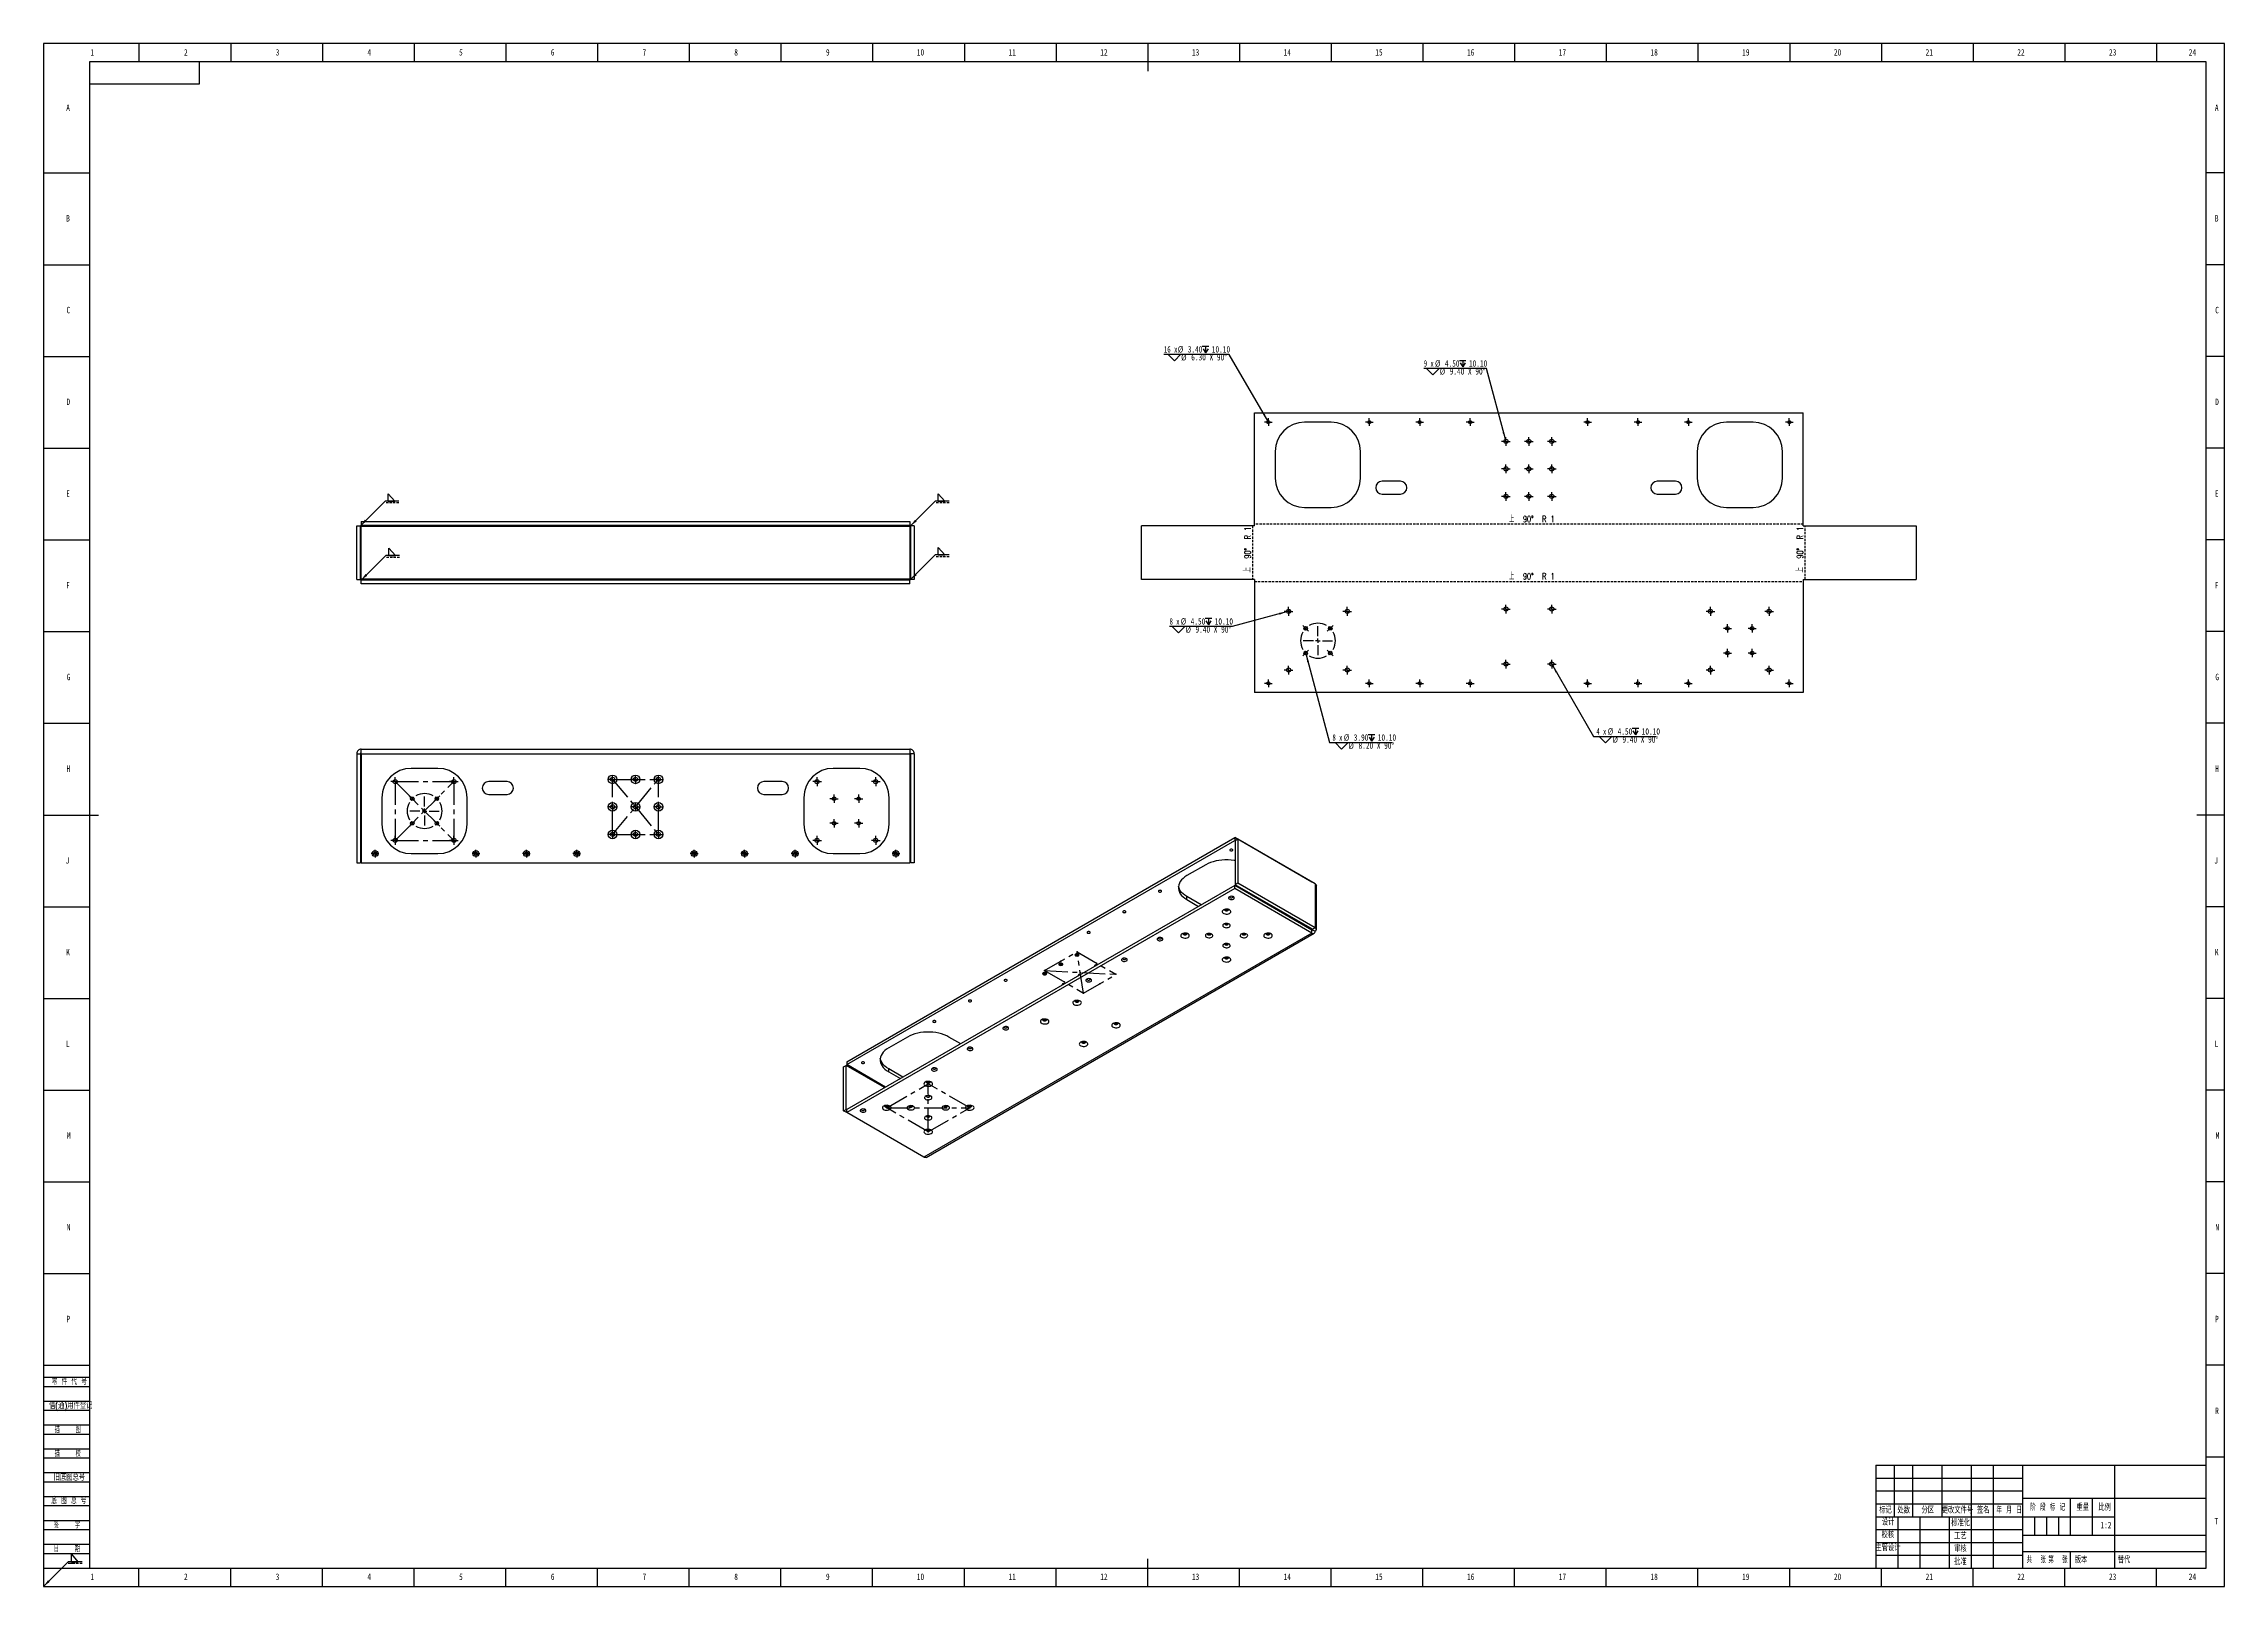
# Model space of a CAD drawing. Header units: millimetres. Extents: x 0 to 1189, y 0 to 841.
import ezdxf

# ---------------------------------------------------------------- set-up
doc = ezdxf.new("R2010")
doc.units = ezdxf.units.MM
doc.header["$PDSIZE"] = -1
doc.linetypes.add('CENTERX2', pattern=[20.32, 12.7, -2.54, 2.54, -2.54])
doc.linetypes.add('HIDDEN', pattern=[1.905, 1.27, -0.635])
for name, color, linetype in [('10', 7, 'Continuous'), ('5', 7, 'Continuous'), ('9', 7, 'Continuous'), ('SLD-0', 7, 'Continuous')]:
    doc.layers.add(name, color=color, linetype=linetype)
doc.styles.add('SLDTEXTSTYLE0', font='TXT', dxfattribs={"width": 0.7, "bigfont": 'bigfont'})
doc.styles.add('SLDTEXTSTYLE1', font='TXT', dxfattribs={"width": 0.6, "bigfont": 'bigfont'})
doc.styles.add('SLDTEXTSTYLE2', font='TXT', dxfattribs={"width": 0.614286, "bigfont": 'bigfont'})
doc.styles.add('SLDTEXTSTYLE3', font='TXT', dxfattribs={"width": 0.62, "bigfont": 'bigfont'})
doc.styles.add('SLDTEXTSTYLE4', font='TXT', dxfattribs={"width": 0.566667, "bigfont": 'bigfont'})
doc.styles.add('SLDTEXTSTYLE5', font='TXT', dxfattribs={"width": 0.7})
doc.styles.add('SLDTEXTSTYLE6', font='TXT', dxfattribs={"width": 0.65})
doc.styles.add('SLDTEXTSTYLE7', font='TXT', dxfattribs={"width": 0.633333})
doc.styles.add('SLDTEXTSTYLE8', font='TXT', dxfattribs={"width": 0.609091, "bigfont": 'bigfont'})
doc.dimstyles.new('SLDDIMSTYLE0', dxfattribs={"dimtxt": 0.18, "dimasz": 4.08, "dimexe": 0, "dimexo": 0.0625, "dimgap": 0, "dimtad": 0, "dimtih": 1, "dimtoh": 1, "dimdec": 0, "dimrnd": 1e-09, "dimzin": 0, "dimdsep": 46, "dimtxsty": 'Standard', "dimsah": 1, "dimcen": 0.09, "dimadec": 0, "dimazin": 0, "dimtfac": 4.08, "dimtdec": 0, "dimtofl": 0, "dimtmove": 0, "dimatfit": 3, "dimfxl": 0, "dimfrac": 2, "dimtolj": 1, "dimtzin": 0, "dimarcsym": 0})
doc.dimstyles.new('SLDDIMSTYLE1', dxfattribs={"dimtxt": 3.5, "dimasz": 4.08, "dimexe": 0, "dimexo": 0.0625, "dimgap": 0.875, "dimtad": 0, "dimtih": 1, "dimtoh": 1, "dimlfac": 2, "dimrnd": 1e-09, "dimzin": 4, "dimdsep": 46, "dimtxsty": 'SLDTEXTSTYLE5', "dimblk1": 'NONE', "dimsah": 1, "dimcen": 0, "dimadec": 0, "dimazin": 1, "dimtfac": 1, "dimtmove": 0, "dimatfit": 3, "dimldrblk": 'NONE', "dimfxl": 0, "dimfrac": 2, "dimtolj": 1, "dimtzin": 12, "dimarcsym": 0})

msp = doc.modelspace()

# ---------------------------------------------------------------- texts
at = {"color": 7, "linetype": 'Continuous', "lineweight": 0, "char_height": 3.5, "attachment_point": 2, "style": 'SLDTEXTSTYLE8'}
for insert in [(811.4173, 583.5621), (811.4173, 552.363)]:
    msp.add_mtext('上  90°  R 1', dxfattribs=dict(at, insert=insert))
at = {"color": 7, "linetype": 'Continuous', "lineweight": 0, "char_height": 3.5, "attachment_point": 2, "rotation": 90, "style": 'SLDTEXTSTYLE8'}
for insert in [(654.6845, 565.1106), (955.8836, 565.1106)]:
    msp.add_mtext('上  90°  R 1', dxfattribs=dict(at, insert=insert))
at = {"layer": '10', "char_height": 3.5, "attachment_point": 2}
for s, insert, style in [('1', (26.5444, 838.0022), 'SLDTEXTSTYLE5'), ('2', (77.5444, 838.0022), 'SLDTEXTSTYLE5'), ('3', (127.5444, 838.0022), 'SLDTEXTSTYLE5'), ('4', (177.5444, 838.0022), 'SLDTEXTSTYLE5'), ('5', (227.5444, 838.0022), 'SLDTEXTSTYLE5'), ('6', (277.5469, 838.0022), 'SLDTEXTSTYLE5'), ('7', (327.5469, 838.0022), 'SLDTEXTSTYLE5'), ('8', (377.5469, 838.0022), 'SLDTEXTSTYLE5'), ('9', (427.5469, 838.0022), 'SLDTEXTSTYLE5'), ('10', (478.0889, 838.0022), 'SLDTEXTSTYLE5'), ('11', (528.0889, 838.0022), 'SLDTEXTSTYLE5'), ('12', (578.0889, 838.0022), 'SLDTEXTSTYLE5'), ('13', (628.0889, 838.0022), 'SLDTEXTSTYLE5'), ('14', (678.0889, 838.0022), 'SLDTEXTSTYLE5'), ('15', (728.0889, 838.0022), 'SLDTEXTSTYLE5'), ('16', (778.0913, 838.0022), 'SLDTEXTSTYLE5'), ('17', (828.0913, 838.0022), 'SLDTEXTSTYLE5'), ('18', (878.0913, 838.0022), 'SLDTEXTSTYLE5'), ('19', (928.0913, 838.0022), 'SLDTEXTSTYLE5'), ('20', (978.0889, 838.0022), 'SLDTEXTSTYLE5'), ('21', (1028.0889, 838.0022), 'SLDTEXTSTYLE5'), ('22', (1078.0889, 838.0022), 'SLDTEXTSTYLE5'), ('23', (1128.0889, 838.0022), 'SLDTEXTSTYLE5'), ('24', (1171.5889, 838.0022), 'SLDTEXTSTYLE5'), ('A', (13.3203, 807.7522), 'SLDTEXTSTYLE5'), ('A', (1184.8203, 807.7522), 'SLDTEXTSTYLE5'), ('B', (13.3203, 747.5022), 'SLDTEXTSTYLE5'), ('B', (1184.8203, 747.5022), 'SLDTEXTSTYLE5'), ('C', (13.4819, 697.5022), 'SLDTEXTSTYLE5'), ('C', (1184.9819, 697.5022), 'SLDTEXTSTYLE5'), ('D', (13.4844, 647.5022), 'SLDTEXTSTYLE5'), ('D', (1184.9844, 647.5022), 'SLDTEXTSTYLE5'), ('E', (13.3179, 597.5022), 'SLDTEXTSTYLE5'), ('E', (1184.8179, 597.5022), 'SLDTEXTSTYLE5'), ('F', (13.279, 547.5022), 'SLDTEXTSTYLE5'), ('F', (1184.779, 547.5022), 'SLDTEXTSTYLE5'), ('G', (13.5938, 497.5022), 'SLDTEXTSTYLE5'), ('G', (1185.0938, 497.5022), 'SLDTEXTSTYLE5'), ('H', (13.4844, 447.5022), 'SLDTEXTSTYLE5'), ('H', (1184.9844, 447.5022), 'SLDTEXTSTYLE5'), ('J', (13.0153, 397.5022), 'SLDTEXTSTYLE5'), ('J', (1184.5153, 397.5022), 'SLDTEXTSTYLE5'), ('K', (13.3203, 347.5022), 'SLDTEXTSTYLE5'), ('K', (1184.8203, 347.5022), 'SLDTEXTSTYLE5'), ('L', (13.1806, 297.5022), 'SLDTEXTSTYLE5'), ('L', (1184.6806, 297.5022), 'SLDTEXTSTYLE5'), ('M', (13.7068, 247.5022), 'SLDTEXTSTYLE5'), ('M', (1185.2068, 247.5022), 'SLDTEXTSTYLE5'), ('N', (13.6035, 197.5022), 'SLDTEXTSTYLE5'), ('N', (1185.1035, 197.5022), 'SLDTEXTSTYLE5'), ('P', (13.4443, 147.5022), 'SLDTEXTSTYLE5'), ('P', (1184.9443, 147.5022), 'SLDTEXTSTYLE5'), ('R', (1184.9844, 97.5022), 'SLDTEXTSTYLE5'), ('T', (1184.6563, 37.2522), 'SLDTEXTSTYLE5'), ('校核', (1005.4941, 29.8568), 'SLDTEXTSTYLE0'), ('主管设计', (1005.5621, 22.8297), 'SLDTEXTSTYLE0'), ('1', (26.5444, 7.0022), 'SLDTEXTSTYLE5'), ('2', (77.5444, 7.0022), 'SLDTEXTSTYLE5'), ('3', (127.5444, 7.0022), 'SLDTEXTSTYLE5'), ('4', (177.5444, 7.0022), 'SLDTEXTSTYLE5'), ('5', (227.5444, 7.0022), 'SLDTEXTSTYLE5'), ('6', (277.5469, 7.0022), 'SLDTEXTSTYLE5'), ('7', (327.5469, 7.0022), 'SLDTEXTSTYLE5'), ('8', (377.5469, 7.0022), 'SLDTEXTSTYLE5'), ('9', (427.5469, 7.0022), 'SLDTEXTSTYLE5'), ('10', (478.0889, 7.0022), 'SLDTEXTSTYLE5'), ('11', (528.0889, 7.0022), 'SLDTEXTSTYLE5'), ('12', (578.0889, 7.0022), 'SLDTEXTSTYLE5'), ('13', (628.0889, 7.0022), 'SLDTEXTSTYLE5'), ('14', (678.0889, 7.0022), 'SLDTEXTSTYLE5'), ('15', (728.0889, 7.0022), 'SLDTEXTSTYLE5'), ('16', (778.0913, 7.0022), 'SLDTEXTSTYLE5'), ('17', (828.0913, 7.0022), 'SLDTEXTSTYLE5'), ('18', (878.0913, 7.0022), 'SLDTEXTSTYLE5'), ('19', (928.0913, 7.0022), 'SLDTEXTSTYLE5'), ('20', (978.0889, 7.0022), 'SLDTEXTSTYLE5'), ('21', (1028.0889, 7.0022), 'SLDTEXTSTYLE5'), ('22', (1078.0889, 7.0022), 'SLDTEXTSTYLE5'), ('23', (1128.0889, 7.0022), 'SLDTEXTSTYLE5'), ('24', (1171.5889, 7.0022), 'SLDTEXTSTYLE5')]:
    msp.add_mtext(s, dxfattribs=dict(at, insert=insert, style=style))
at = {"layer": '10', "color": 7, "insert": (1110.8444, 16.1881), "char_height": 3.5, "attachment_point": 2, "style": 'SLDTEXTSTYLE0'}
msp.add_mtext('版本', dxfattribs=at)
at = {"layer": '9', "color": 7, "char_height": 3.5}
for s, insert, attachment_point, style in [('零 件 代 号', (4.4822, 113.3599), 1, 'SLDTEXTSTYLE2'), ('借(通)用件登记', (2.9328, 100.2756), 1, 'SLDTEXTSTYLE0'), ('描    图', (13.1292, 87.176), 2, 'SLDTEXTSTYLE4'), ('描    校', (13.1292, 74.1365), 2, 'SLDTEXTSTYLE4'), ('旧底图总号', (5.4591, 61.2006), 1, 'SLDTEXTSTYLE0'), ('底 图 总 号', (4.2122, 48.4331), 1, 'SLDTEXTSTYLE2'), ('标记', (1004.2451, 43.3062), 2, 'SLDTEXTSTYLE0'), ('设计', (1005.6448, 36.7667), 2, 'SLDTEXTSTYLE0'), ('处数', (1014.1711, 43.3062), 2, 'SLDTEXTSTYLE0'), ('分区', (1027.308, 43.3062), 2, 'SLDTEXTSTYLE0'), ('更改文件号', (1043.4824, 43.3062), 2, 'SLDTEXTSTYLE0'), ('标准化', (1045.1847, 36.3584), 2, 'SLDTEXTSTYLE0'), ('签名', (1057.5369, 43.3062), 2, 'SLDTEXTSTYLE0'), ('年 月 日', (1071.6102, 43.3062), 2, 'SLDTEXTSTYLE3'), ('阶 段 标 记', (1092.6508, 44.8103), 2, 'SLDTEXTSTYLE2'), ('重量', (1111.794, 44.8103), 2, 'SLDTEXTSTYLE0'), ('比例', (1123.679, 44.8103), 2, 'SLDTEXTSTYLE0'), ('签    字', (12.6912, 35.1926), 2, 'SLDTEXTSTYLE4'), ('工艺', (1045.0753, 29.2301), 2, 'SLDTEXTSTYLE0'), ('日    期', (12.6912, 22.2333), 2, 'SLDTEXTSTYLE4'), ('批准', (1045.0753, 15.2155), 2, 'SLDTEXTSTYLE0'), ('审核', (1045.0753, 22.2493), 2, 'SLDTEXTSTYLE0'), ('共  张', (1086.3826, 16.1881), 2, 'SLDTEXTSTYLE1'), ('第  张', (1098.2739, 16.1881), 2, 'SLDTEXTSTYLE1')]:
    msp.add_mtext(s, dxfattribs=dict(at, insert=insert, attachment_point=attachment_point, style=style))
at = {"layer": 'SLD-0', "char_height": 3.5}
for s, insert, attachment_point, style in [('1:2', (1124.4373, 35.1578), 2, 'SLDTEXTSTYLE5'), ('替代', (1130.8513, 16.1881), 1, 'SLDTEXTSTYLE0')]:
    msp.add_mtext(s, dxfattribs=dict(at, insert=insert, attachment_point=attachment_point, style=style))

# ---------------------------------------------------------------- blocks, each defined once
blk = doc.blocks.new('SW_SYMBOL_WELD_FILL')
at = {"layer": '10', "color": 0}
for p, q in [((100, 0), (100, 900)), ((100, 900), (900, 0)), ((100, 0), (900, 0))]:
    blk.add_line(p, q, dxfattribs=at)
blk = doc.blocks.new('SW_WELDSYMBOL_0')
at = {"layer": '10', "color": 0}
blk.add_line((7.5, 0), (0, 0), dxfattribs=at)
at = {"layer": '10', "color": 0, "linetype": 'HIDDEN'}
blk.add_line((7.5, -1), (0, -1), dxfattribs=at)
at = {"layer": '10', "color": 0, "xscale": 0.004511737089201878, "yscale": 0.004511737089201878, "zscale": 0.004511737089201878}
blk.add_blockref('SW_SYMBOL_WELD_FILL', (1.2, 0), dxfattribs=at)
blk = doc.blocks.new('SW_WELDSYMBOL_1')
at = {"layer": '10', "color": 0}
blk.add_line((7.5, 0), (0, 0), dxfattribs=at)
at = {"layer": '10', "color": 0, "linetype": 'HIDDEN'}
blk.add_line((7.5, -1), (0, -1), dxfattribs=at)
at = {"layer": '10', "color": 0, "xscale": 0.004511737089201878, "yscale": 0.004511737089201878, "zscale": 0.004511737089201878}
blk.add_blockref('SW_SYMBOL_WELD_FILL', (1.2, 0), dxfattribs=at)
blk = doc.blocks.new('SW_WELDSYMBOL_2')
at = {"layer": '10', "color": 0}
blk.add_line((7.5, 0), (0, 0), dxfattribs=at)
at = {"layer": '10', "color": 0, "linetype": 'HIDDEN'}
blk.add_line((7.5, -1), (0, -1), dxfattribs=at)
at = {"layer": '10', "color": 0, "xscale": 0.004511737089201878, "yscale": 0.004511737089201878, "zscale": 0.004511737089201878}
blk.add_blockref('SW_SYMBOL_WELD_FILL', (1.2, 0), dxfattribs=at)
blk = doc.blocks.new('SW_WELDSYMBOL_3')
at = {"layer": '10', "color": 0}
blk.add_line((7.5, 0), (0, 0), dxfattribs=at)
at = {"layer": '10', "color": 0, "linetype": 'HIDDEN'}
blk.add_line((7.5, -1), (0, -1), dxfattribs=at)
at = {"layer": '10', "color": 0, "xscale": 0.004511737089201878, "yscale": 0.004511737089201878, "zscale": 0.004511737089201878}
blk.add_blockref('SW_SYMBOL_WELD_FILL', (1.2, 0), dxfattribs=at)
blk = doc.blocks.new('SW_CENTERMARKSYMBOL_0')
at = {"layer": '10', "color": 0}
for p, q in [((-14.3, 14.3), (-15, 15)), ((-13.4, 13.4), (-14.3, 14.3)), ((-13.4, 13.4), (-12.6, 12.6)), ((-12.6, 12.6), (-11.9, 11.9)), ((-6.7, 9.2), (-6.7, 14.7)), ((-0.9, 12.6), (-1.6, 11.9)), ((0, 13.4), (-0.9, 12.6)), ((0, 13.4), (0.9, 14.3)), ((0.9, 14.3), (1.6, 15)), ((-9.2, 6.7), (-14.7, 6.7)), ((-13.4, 0), (-14.3, -0.9)), ((-13.4, 0), (-12.6, 0.9)), ((-12.6, 0.9), (-11.9, 1.6)), ((-6.7, 6.7), (-8, 6.7)), ((-6.7, 6.7), (-6.7, 8)), ((-6.7, 6.7), (-6.7, 5.5)), ((-6.7, 6.7), (-5.5, 6.7)), ((-6.7, 4.2), (-6.7, -1.2)), ((-4.2, 6.7), (1.3, 6.7)), ((-0.9, 0.9), (-1.6, 1.6)), ((0, 0), (-0.9, 0.9)), ((0, 0), (0.9, -0.9)), ((-14.3, -0.9), (-15, -1.6)), ((0.9, -0.9), (1.6, -1.6))]:
    blk.add_line(p, q, dxfattribs=at)
for start, end in [(135, 142.5389), (127.4611, 135), (60.0778, 119.9222), (45, 52.5389), (37.4611, 45), (150.0778, 209.9222), (217.4611, 225), (225, 232.5389), (307.4611, 315), (315, 322.5389), (330.0778, 29.9222), (240.0778, 299.9222)]:
    blk.add_arc((-6.7, 6.7), 9.5, start, end, dxfattribs=at)
blk = doc.blocks.new('SW_CENTERMARKSYMBOL_1')
at = {"layer": '10', "color": 0}
for p, q in [((-1.25, 0), (-2.375, 0)), ((0, 0), (-1.25, 0)), ((0, 1.25), (0, 2.375)), ((0, 0), (0, 1.25)), ((0, 0), (0, -1.25)), ((0, 0), (1.25, 0)), ((1.25, 0), (2.375, 0)), ((0, -1.25), (0, -2.375))]:
    blk.add_line(p, q, dxfattribs=at)
blk = doc.blocks.new('SW_CENTERMARKSYMBOL_2')
at = {"layer": '10', "color": 0}
for p, q in [((-1.25, 0), (-2.375, 0)), ((0, 0), (-1.25, 0)), ((0, 1.25), (0, 2.375)), ((0, 0), (0, 1.25)), ((0, 0), (0, -1.25)), ((0, 0), (1.25, 0)), ((1.25, 0), (2.375, 0)), ((0, -1.25), (0, -2.375))]:
    blk.add_line(p, q, dxfattribs=at)
blk = doc.blocks.new('SW_CENTERMARKSYMBOL_3')
at = {"layer": '10', "color": 0}
for p, q in [((-1.25, 0), (-2.375, 0)), ((0, 0), (-1.25, 0)), ((0, 1.25), (0, 2.375)), ((0, 0), (0, 1.25)), ((0, 0), (0, -1.25)), ((0, 0), (1.25, 0)), ((1.25, 0), (2.375, 0)), ((0, -1.25), (0, -2.375))]:
    blk.add_line(p, q, dxfattribs=at)
blk = doc.blocks.new('SW_CENTERMARKSYMBOL_4')
at = {"layer": '10', "color": 0}
for p, q in [((-1.25, 0), (-2.375, 0)), ((0, 0), (-1.25, 0)), ((0, 1.25), (0, 2.375)), ((0, 0), (0, 1.25)), ((0, 0), (0, -1.25)), ((0, 0), (1.25, 0)), ((1.25, 0), (2.375, 0)), ((0, -1.25), (0, -2.375))]:
    blk.add_line(p, q, dxfattribs=at)
blk = doc.blocks.new('SW_CENTERMARKSYMBOL_5')
at = {"layer": '10', "color": 0}
for p, q in [((-1.25, 0), (-2.375, 0)), ((0, 0), (-1.25, 0)), ((0, 1.25), (0, 2.375)), ((0, 0), (0, 1.25)), ((0, 0), (0, -1.25)), ((0, 0), (1.25, 0)), ((1.25, 0), (2.375, 0)), ((0, -1.25), (0, -2.375))]:
    blk.add_line(p, q, dxfattribs=at)
blk = doc.blocks.new('SW_CENTERMARKSYMBOL_6')
at = {"layer": '10', "color": 0}
for p, q in [((-1.25, 0), (-2.375, 0)), ((0, 0), (-1.25, 0)), ((0, 1.25), (0, 2.375)), ((0, 0), (0, 1.25)), ((0, 0), (0, -1.25)), ((0, 0), (1.25, 0)), ((1.25, 0), (2.375, 0)), ((0, -1.25), (0, -2.375))]:
    blk.add_line(p, q, dxfattribs=at)
blk = doc.blocks.new('SW_CENTERMARKSYMBOL_7')
at = {"layer": '10', "color": 0}
for p, q in [((-1.25, 0), (-2.375, 0)), ((0, 0), (-1.25, 0)), ((0, 1.25), (0, 2.375)), ((0, 0), (0, 1.25)), ((0, 0), (0, -1.25)), ((0, 0), (1.25, 0)), ((1.25, 0), (2.375, 0)), ((0, -1.25), (0, -2.375))]:
    blk.add_line(p, q, dxfattribs=at)
blk = doc.blocks.new('SW_CENTERMARKSYMBOL_8')
at = {"layer": '10', "color": 0}
for p, q in [((-1.25, 0), (-2.375, 0)), ((0, 0), (-1.25, 0)), ((0, 1.25), (0, 2.375)), ((0, 0), (0, 1.25)), ((0, 0), (0, -1.25)), ((0, 0), (1.25, 0)), ((1.25, 0), (2.375, 0)), ((0, -1.25), (0, -2.375))]:
    blk.add_line(p, q, dxfattribs=at)
blk = doc.blocks.new('SW_CENTERMARKSYMBOL_9')
at = {"layer": '10', "color": 0}
for p, q in [((-1.25, 0), (-2.375, 0)), ((0, 0), (-1.25, 0)), ((0, 1.25), (0, 2.375)), ((0, 0), (0, 1.25)), ((0, 0), (0, -1.25)), ((0, 0), (1.25, 0)), ((1.25, 0), (2.375, 0)), ((0, -1.25), (0, -2.375))]:
    blk.add_line(p, q, dxfattribs=at)
blk = doc.blocks.new('SW_CENTERMARKSYMBOL_10')
at = {"layer": '10', "color": 0}
for p, q in [((-1.25, 0), (-2.375, 0)), ((0, 0), (-1.25, 0)), ((0, 1.25), (0, 2.375)), ((0, 0), (0, 1.25)), ((0, 0), (0, -1.25)), ((0, 0), (1.25, 0)), ((1.25, 0), (2.375, 0)), ((0, -1.25), (0, -2.375))]:
    blk.add_line(p, q, dxfattribs=at)
blk = doc.blocks.new('SW_CENTERMARKSYMBOL_11')
at = {"layer": '10', "color": 0}
for p, q in [((-1.25, 0), (-2.375, 0)), ((0, 0), (-1.25, 0)), ((0, 1.25), (0, 2.375)), ((0, 0), (0, 1.25)), ((0, 0), (0, -1.25)), ((0, 0), (1.25, 0)), ((1.25, 0), (2.375, 0)), ((0, -1.25), (0, -2.375))]:
    blk.add_line(p, q, dxfattribs=at)
blk = doc.blocks.new('SW_CENTERMARKSYMBOL_12')
at = {"layer": '10', "color": 0}
for p, q in [((-1.25, 0), (-2.375, 0)), ((0, 0), (-1.25, 0)), ((0, 1.25), (0, 2.375)), ((0, 0), (0, 1.25)), ((0, 0), (0, -1.25)), ((0, 0), (1.25, 0)), ((1.25, 0), (2.375, 0)), ((0, -1.25), (0, -2.375))]:
    blk.add_line(p, q, dxfattribs=at)
blk = doc.blocks.new('SW_CENTERMARKSYMBOL_13')
at = {"layer": '10', "color": 0}
for p, q in [((-1.25, 0), (-2.375, 0)), ((0, 0), (-1.25, 0)), ((0, 1.25), (0, 2.375)), ((0, 0), (0, 1.25)), ((0, 0), (0, -1.25)), ((0, 0), (1.25, 0)), ((1.25, 0), (2.375, 0)), ((0, -1.25), (0, -2.375))]:
    blk.add_line(p, q, dxfattribs=at)
blk = doc.blocks.new('SW_CENTERMARKSYMBOL_14')
at = {"layer": '10', "color": 0}
for p, q in [((-1.25, 0), (-2.375, 0)), ((0, 0), (-1.25, 0)), ((0, 1.25), (0, 2.375)), ((0, 0), (0, 1.25)), ((0, 0), (0, -1.25)), ((0, 0), (1.25, 0)), ((1.25, 0), (2.375, 0)), ((0, -1.25), (0, -2.375))]:
    blk.add_line(p, q, dxfattribs=at)
blk = doc.blocks.new('SW_CENTERMARKSYMBOL_15')
at = {"layer": '10', "color": 0}
for p, q in [((-1.25, 0), (-2.375, 0)), ((0, 0), (-1.25, 0)), ((0, 1.25), (0, 2.375)), ((0, 0), (0, 1.25)), ((0, 0), (0, -1.25)), ((0, 0), (1.25, 0)), ((1.25, 0), (2.375, 0)), ((0, -1.25), (0, -2.375))]:
    blk.add_line(p, q, dxfattribs=at)
blk = doc.blocks.new('SW_CENTERMARKSYMBOL_16')
at = {"layer": '10', "color": 0}
for p, q in [((-1.25, 0), (-2.375, 0)), ((0, 0), (-1.25, 0)), ((0, 1.25), (0, 2.375)), ((0, 0), (0, 1.25)), ((0, 0), (0, -1.25)), ((0, 0), (1.25, 0)), ((1.25, 0), (2.375, 0)), ((0, -1.25), (0, -2.375))]:
    blk.add_line(p, q, dxfattribs=at)
blk = doc.blocks.new('SW_CENTERMARKSYMBOL_17')
at = {"layer": '10', "color": 0}
for p, q in [((-1.25, 0), (-2.375, 0)), ((0, 0), (-1.25, 0)), ((0, 1.25), (0, 2.375)), ((0, 0), (0, 1.25)), ((0, 0), (0, -1.25)), ((0, 0), (1.25, 0)), ((1.25, 0), (2.375, 0)), ((0, -1.25), (0, -2.375))]:
    blk.add_line(p, q, dxfattribs=at)
blk = doc.blocks.new('SW_CENTERMARKSYMBOL_18')
at = {"layer": '10', "color": 0}
for p, q in [((-1.25, 0), (-2.225, 0)), ((0, 0), (-1.25, 0)), ((0, 1.25), (0, 2.225)), ((0, 0), (0, 1.25)), ((0, 0), (0, -1.25)), ((0, 0), (1.25, 0)), ((1.25, 0), (2.225, 0)), ((0, -1.25), (0, -2.225))]:
    blk.add_line(p, q, dxfattribs=at)
blk = doc.blocks.new('SW_CENTERMARKSYMBOL_19')
at = {"layer": '10', "color": 0}
for p, q in [((-1.25, 0), (-2.225, 0)), ((0, 0), (-1.25, 0)), ((0, 1.25), (0, 2.225)), ((0, 0), (0, 1.25)), ((0, 0), (0, -1.25)), ((0, 0), (1.25, 0)), ((1.25, 0), (2.225, 0)), ((0, -1.25), (0, -2.225))]:
    blk.add_line(p, q, dxfattribs=at)
blk = doc.blocks.new('SW_CENTERMARKSYMBOL_20')
at = {"layer": '10', "color": 0}
for p, q in [((-1.25, 0), (-2.225, 0)), ((0, 0), (-1.25, 0)), ((0, 1.25), (0, 2.225)), ((0, 0), (0, 1.25)), ((0, 0), (0, -1.25)), ((0, 0), (1.25, 0)), ((1.25, 0), (2.225, 0)), ((0, -1.25), (0, -2.225))]:
    blk.add_line(p, q, dxfattribs=at)
blk = doc.blocks.new('SW_CENTERMARKSYMBOL_21')
at = {"layer": '10', "color": 0}
for p, q in [((-1.25, 0), (-2.225, 0)), ((0, 0), (-1.25, 0)), ((0, 1.25), (0, 2.225)), ((0, 0), (0, 1.25)), ((0, 0), (0, -1.25)), ((0, 0), (1.25, 0)), ((1.25, 0), (2.225, 0)), ((0, -1.25), (0, -2.225))]:
    blk.add_line(p, q, dxfattribs=at)
blk = doc.blocks.new('SW_CENTERMARKSYMBOL_22')
at = {"layer": '10', "color": 0}
for p, q in [((-1.25, 0), (-2.1, 0)), ((0, 0), (-1.25, 0)), ((0, 1.25), (0, 2.1)), ((0, 0), (0, 1.25)), ((0, 0), (0, -1.25)), ((0, 0), (1.25, 0)), ((1.25, 0), (2.1, 0)), ((0, -1.25), (0, -2.1))]:
    blk.add_line(p, q, dxfattribs=at)
blk = doc.blocks.new('SW_CENTERMARKSYMBOL_23')
at = {"layer": '10', "color": 0}
for p, q in [((-1.25, 0), (-2.1, 0)), ((0, 0), (-1.25, 0)), ((0, 1.25), (0, 2.1)), ((0, 0), (0, 1.25)), ((0, 0), (0, -1.25)), ((0, 0), (1.25, 0)), ((1.25, 0), (2.1, 0)), ((0, -1.25), (0, -2.1))]:
    blk.add_line(p, q, dxfattribs=at)
blk = doc.blocks.new('SW_CENTERMARKSYMBOL_24')
at = {"layer": '10', "color": 0}
for p, q in [((-1.25, 0), (-2.1, 0)), ((0, 0), (-1.25, 0)), ((0, 1.25), (0, 2.1)), ((0, 0), (0, 1.25)), ((0, 0), (0, -1.25)), ((0, 0), (1.25, 0)), ((1.25, 0), (2.1, 0)), ((0, -1.25), (0, -2.1))]:
    blk.add_line(p, q, dxfattribs=at)
blk = doc.blocks.new('SW_CENTERMARKSYMBOL_25')
at = {"layer": '10', "color": 0}
for p, q in [((-1.25, 0), (-2.1, 0)), ((0, 0), (-1.25, 0)), ((0, 1.25), (0, 2.1)), ((0, 0), (0, 1.25)), ((0, 0), (0, -1.25)), ((0, 0), (1.25, 0)), ((1.25, 0), (2.1, 0)), ((0, -1.25), (0, -2.1))]:
    blk.add_line(p, q, dxfattribs=at)
blk = doc.blocks.new('SW_CENTERMARKSYMBOL_26')
at = {"layer": '10', "color": 0}
for p, q in [((-1.25, 0), (-2.1, 0)), ((0, 0), (-1.25, 0)), ((0, 1.25), (0, 2.1)), ((0, 0), (0, 1.25)), ((0, 0), (0, -1.25)), ((0, 0), (1.25, 0)), ((1.25, 0), (2.1, 0)), ((0, -1.25), (0, -2.1))]:
    blk.add_line(p, q, dxfattribs=at)
blk = doc.blocks.new('SW_CENTERMARKSYMBOL_27')
at = {"layer": '10', "color": 0}
for p, q in [((-1.25, 0), (-2.1, 0)), ((0, 0), (-1.25, 0)), ((0, 1.25), (0, 2.1)), ((0, 0), (0, 1.25)), ((0, 0), (0, -1.25)), ((0, 0), (1.25, 0)), ((1.25, 0), (2.1, 0)), ((0, -1.25), (0, -2.1))]:
    blk.add_line(p, q, dxfattribs=at)
blk = doc.blocks.new('SW_CENTERMARKSYMBOL_28')
at = {"layer": '10', "color": 0}
for p, q in [((-1.25, 0), (-2.1, 0)), ((0, 0), (-1.25, 0)), ((0, 1.25), (0, 2.1)), ((0, 0), (0, 1.25)), ((0, 0), (0, -1.25)), ((0, 0), (1.25, 0)), ((1.25, 0), (2.1, 0)), ((0, -1.25), (0, -2.1))]:
    blk.add_line(p, q, dxfattribs=at)
blk = doc.blocks.new('SW_CENTERMARKSYMBOL_29')
at = {"layer": '10', "color": 0}
for p, q in [((-1.25, 0), (-2.1, 0)), ((0, 0), (-1.25, 0)), ((0, 1.25), (0, 2.1)), ((0, 0), (0, 1.25)), ((0, 0), (0, -1.25)), ((0, 0), (1.25, 0)), ((1.25, 0), (2.1, 0)), ((0, -1.25), (0, -2.1))]:
    blk.add_line(p, q, dxfattribs=at)
blk = doc.blocks.new('SW_SYMBOL_HOLE_DEPTH')
at = {"layer": '10', "color": 0}
for p, q in [((0, 875), (800, 875)), ((100, 555), (400, 75)), ((400, 875), (400, 75)), ((700, 555), (400, 75))]:
    blk.add_line(p, q, dxfattribs=at)
blk = doc.blocks.new('SW_SYMBOL_HOLE_SINK')
at = {"layer": '10', "color": 0}
for p, q in [((0, 875), (800, 75)), ((800, 75), (1600, 875))]:
    blk.add_line(p, q, dxfattribs=at)
blk = doc.blocks.new('_D')
at = {"layer": '10'}
for p, q in [((646.4, 671.6), (610.8, 671.6)), ((667.4, 635.4), (646.4, 671.6)), ((668.2, 633.9), (667.4, 635.4))]:
    blk.add_line(p, q, dxfattribs=at)
blk.add_solid([(667.4, 635.4), (665.8, 639.2), (664.9, 638.7)], dxfattribs=at)
at = {"layer": '10', "xscale": 0.004511737089201878, "yscale": 0.004511737089201878, "zscale": 0.004511737089201878}
for name, p in [('SW_SYMBOL_HOLE_SINK', (612.9, 667.8)), ('SW_SYMBOL_HOLE_DEPTH', (631.7, 672.1))]:
    blk.add_blockref(name, p, dxfattribs=at)
at = {"layer": '10', "char_height": 3.5, "attachment_point": 1}
for s, insert, style in [('16 x', (610.8, 676.1), 'SLDTEXTSTYLE6'), ('%%c', (618.4, 676.1), 'SLDTEXTSTYLE5'), ('%%c', (620.2, 671.8), 'SLDTEXTSTYLE5'), ('3.40', (623.8, 676.1), 'SLDTEXTSTYLE5'), ('6.30 X 90°', (625.7, 671.8), 'SLDTEXTSTYLE5'), ('10.10', (636.9, 676.1), 'SLDTEXTSTYLE5')]:
    blk.add_mtext(s, dxfattribs=dict(at, insert=insert, style=style))
blk = doc.blocks.new('_None')
blk = doc.blocks.new('_D_1')
at = {"layer": '10'}
for p, q in [((786.6, 663.9), (752.5, 663.9)), ((797, 625.3), (786.6, 663.9)), ((797.6, 623.1), (797, 625.3))]:
    blk.add_line(p, q, dxfattribs=at)
blk.add_solid([(797, 625.3), (796.4, 629.3), (795.4, 629.1)], dxfattribs=at)
at = {"layer": '10', "xscale": 0.004511737089201878, "yscale": 0.004511737089201878, "zscale": 0.004511737089201878}
for name, p in [('SW_SYMBOL_HOLE_DEPTH', (771.9, 664.4)), ('SW_SYMBOL_HOLE_SINK', (753.8, 660.1))]:
    blk.add_blockref(name, p, dxfattribs=at)
at = {"layer": '10', "char_height": 3.5, "attachment_point": 1}
for s, insert, style in [('9 x', (752.5, 668.4), 'SLDTEXTSTYLE7'), ('%%c', (758.6, 668.4), 'SLDTEXTSTYLE5'), ('4.50', (764, 668.4), 'SLDTEXTSTYLE5'), ('10.10', (777.1, 668.4), 'SLDTEXTSTYLE5'), ('%%c', (761.2, 664.1), 'SLDTEXTSTYLE5'), ('9.40 X 90°', (766.6, 664.1), 'SLDTEXTSTYLE5')]:
    blk.add_mtext(s, dxfattribs=dict(at, insert=insert, style=style))
blk = doc.blocks.new('_D_2')
at = {"layer": '10'}
for p, q in [((821.7, 503.7), (822.8, 501.8)), ((822.8, 501.8), (845.1, 463.3)), ((845.1, 463.3), (879.2, 463.3))]:
    blk.add_line(p, q, dxfattribs=at)
blk.add_solid([(822.8, 501.8), (824.4, 498), (825.3, 498.5)], dxfattribs=at)
at = {"layer": '10', "xscale": 0.004511737089201878, "yscale": 0.004511737089201878, "zscale": 0.004511737089201878}
for name, p in [('SW_SYMBOL_HOLE_DEPTH', (866.1, 463.8)), ('SW_SYMBOL_HOLE_SINK', (848, 459.5))]:
    blk.add_blockref(name, p, dxfattribs=at)
at = {"layer": '10', "char_height": 3.5, "attachment_point": 1}
for s, insert, style in [('4 x', (846.6, 467.8), 'SLDTEXTSTYLE7'), ('%%c', (852.8, 467.8), 'SLDTEXTSTYLE5'), ('4.50', (858.2, 467.8), 'SLDTEXTSTYLE5'), ('10.10', (871.3, 467.8), 'SLDTEXTSTYLE5'), ('%%c', (855.4, 463.5), 'SLDTEXTSTYLE5'), ('9.40 X 90°', (860.8, 463.4), 'SLDTEXTSTYLE5')]:
    blk.add_mtext(s, dxfattribs=dict(at, insert=insert, style=style))
blk = doc.blocks.new('_D_3')
at = {"layer": '10'}
for p, q in [((687.8, 509.7), (688.3, 507.9)), ((688.3, 507.9), (701.1, 460)), ((701.1, 460), (735.3, 460))]:
    blk.add_line(p, q, dxfattribs=at)
blk.add_solid([(688.3, 507.9), (688.9, 503.8), (689.9, 504.1)], dxfattribs=at)
at = {"layer": '10', "xscale": 0.004511737089201878, "yscale": 0.004511737089201878, "zscale": 0.004511737089201878}
for name, p in [('SW_SYMBOL_HOLE_DEPTH', (722.2, 460.5)), ('SW_SYMBOL_HOLE_SINK', (704.1, 456.1))]:
    blk.add_blockref(name, p, dxfattribs=at)
at = {"layer": '10', "char_height": 3.5, "attachment_point": 1}
for s, insert, style in [('8 x', (702.7, 464.5), 'SLDTEXTSTYLE7'), ('%%c', (708.9, 464.5), 'SLDTEXTSTYLE5'), ('3.90', (714.3, 464.5), 'SLDTEXTSTYLE5'), ('10.10', (727.4, 464.5), 'SLDTEXTSTYLE5'), ('%%c', (711.4, 460.1), 'SLDTEXTSTYLE5'), ('8.20 X 90°', (716.9, 460.1), 'SLDTEXTSTYLE5')]:
    blk.add_mtext(s, dxfattribs=dict(at, insert=insert, style=style))
blk = doc.blocks.new('_D_4')
at = {"layer": '10'}
for p, q in [((648, 523.3), (613.9, 523.3)), ((677.7, 531.2), (648, 523.3)), ((679.9, 531.8), (677.7, 531.2))]:
    blk.add_line(p, q, dxfattribs=at)
blk.add_solid([(677.7, 531.2), (673.6, 530.7), (673.9, 529.7)], dxfattribs=at)
at = {"layer": '10', "xscale": 0.004511737089201878, "yscale": 0.004511737089201878, "zscale": 0.004511737089201878}
for name, p in [('SW_SYMBOL_HOLE_SINK', (615.2, 519.4)), ('SW_SYMBOL_HOLE_DEPTH', (633.3, 523.8))]:
    blk.add_blockref(name, p, dxfattribs=at)
at = {"layer": '10', "char_height": 3.5, "attachment_point": 1}
for s, insert, style in [('8 x', (613.9, 527.8), 'SLDTEXTSTYLE7'), ('%%c', (620, 527.8), 'SLDTEXTSTYLE5'), ('%%c', (622.6, 523.4), 'SLDTEXTSTYLE5'), ('4.50', (625.4, 527.8), 'SLDTEXTSTYLE5'), ('9.40 X 90°', (628, 523.4), 'SLDTEXTSTYLE5'), ('10.10', (638.5, 527.8), 'SLDTEXTSTYLE5')]:
    blk.add_mtext(s, dxfattribs=dict(at, insert=insert, style=style))
blk = doc.blocks.new('SW_CENTERMARKSYMBOL_30')
at = {"layer": '10', "color": 0}
for p, q in [((-14.3, 14.3), (-15, 15)), ((-13.4, 13.4), (-14.3, 14.3)), ((-13.4, 13.4), (-12.6, 12.6)), ((-12.6, 12.6), (-11.9, 11.9)), ((-6.7, 9.2), (-6.7, 14.7)), ((-0.9, 12.6), (-1.6, 11.9)), ((0, 13.4), (-0.9, 12.6)), ((0, 13.4), (0.9, 14.3)), ((0.9, 14.3), (1.6, 15)), ((-9.2, 6.7), (-14.7, 6.7)), ((-13.4, 0), (-14.3, -0.9)), ((-13.4, 0), (-12.6, 0.9)), ((-12.6, 0.9), (-11.9, 1.6)), ((-6.7, 6.7), (-8, 6.7)), ((-6.7, 6.7), (-6.7, 8)), ((-6.7, 6.7), (-6.7, 5.5)), ((-6.7, 6.7), (-5.5, 6.7)), ((-6.7, 4.2), (-6.7, -1.2)), ((-4.2, 6.7), (1.3, 6.7)), ((-0.9, 0.9), (-1.6, 1.6)), ((0, 0), (-0.9, 0.9)), ((0, 0), (0.9, -0.9)), ((-14.3, -0.9), (-15, -1.6)), ((0.9, -0.9), (1.6, -1.6))]:
    blk.add_line(p, q, dxfattribs=at)
for start, end in [(135, 142.5389), (127.4611, 135), (60.0778, 119.9222), (45, 52.5389), (37.4611, 45), (150.0778, 209.9222), (217.4611, 225), (225, 232.5389), (307.4611, 315), (315, 322.5389), (330.0778, 29.9222), (240.0778, 299.9222)]:
    blk.add_arc((-6.7, 6.7), 9.5, start, end, dxfattribs=at)
blk = doc.blocks.new('SW_CENTERMARKSYMBOL_31')
at = {"layer": '10', "color": 0}
for p, q in [((-1.25, 0), (-2.375, 0)), ((0, 0), (-1.25, 0)), ((0, 1.25), (0, 2.375)), ((0, 0), (0, 1.25)), ((0, 0), (0, -1.25)), ((0, 0), (1.25, 0)), ((1.25, 0), (2.375, 0)), ((0, -1.25), (0, -2.375))]:
    blk.add_line(p, q, dxfattribs=at)
blk = doc.blocks.new('SW_CENTERMARKSYMBOL_32')
at = {"layer": '10', "color": 0}
for p, q in [((-1.25, 0), (-2.375, 0)), ((0, 0), (-1.25, 0)), ((0, 1.25), (0, 2.375)), ((0, 0), (0, 1.25)), ((0, 0), (0, -1.25)), ((0, 0), (1.25, 0)), ((1.25, 0), (2.375, 0)), ((0, -1.25), (0, -2.375))]:
    blk.add_line(p, q, dxfattribs=at)
blk = doc.blocks.new('SW_CENTERMARKSYMBOL_33')
at = {"layer": '10', "color": 0}
for p, q in [((-1.25, 0), (-2.375, 0)), ((0, 0), (-1.25, 0)), ((0, 1.25), (0, 2.375)), ((0, 0), (0, 1.25)), ((0, 0), (0, -1.25)), ((0, 0), (1.25, 0)), ((1.25, 0), (2.375, 0)), ((0, -1.25), (0, -2.375))]:
    blk.add_line(p, q, dxfattribs=at)
blk = doc.blocks.new('SW_CENTERMARKSYMBOL_34')
at = {"layer": '10', "color": 0}
for p, q in [((-1.25, 0), (-2.375, 0)), ((0, 0), (-1.25, 0)), ((0, 1.25), (0, 2.375)), ((0, 0), (0, 1.25)), ((0, 0), (0, -1.25)), ((0, 0), (1.25, 0)), ((1.25, 0), (2.375, 0)), ((0, -1.25), (0, -2.375))]:
    blk.add_line(p, q, dxfattribs=at)
blk = doc.blocks.new('SW_CENTERMARKSYMBOL_35')
at = {"layer": '10', "color": 0}
for p, q in [((-1.25, 0), (-2.375, 0)), ((0, 0), (-1.25, 0)), ((0, 1.25), (0, 2.375)), ((0, 0), (0, 1.25)), ((0, 0), (0, -1.25)), ((0, 0), (1.25, 0)), ((1.25, 0), (2.375, 0)), ((0, -1.25), (0, -2.375))]:
    blk.add_line(p, q, dxfattribs=at)
blk = doc.blocks.new('SW_CENTERMARKSYMBOL_36')
at = {"layer": '10', "color": 0}
for p, q in [((-1.25, 0), (-2.375, 0)), ((0, 0), (-1.25, 0)), ((0, 1.25), (0, 2.375)), ((0, 0), (0, 1.25)), ((0, 0), (0, -1.25)), ((0, 0), (1.25, 0)), ((1.25, 0), (2.375, 0)), ((0, -1.25), (0, -2.375))]:
    blk.add_line(p, q, dxfattribs=at)
blk = doc.blocks.new('SW_CENTERMARKSYMBOL_37')
at = {"layer": '10', "color": 0}
for p, q in [((-1.25, 0), (-2.375, 0)), ((0, 0), (-1.25, 0)), ((0, 1.25), (0, 2.375)), ((0, 0), (0, 1.25)), ((0, 0), (0, -1.25)), ((0, 0), (1.25, 0)), ((1.25, 0), (2.375, 0)), ((0, -1.25), (0, -2.375))]:
    blk.add_line(p, q, dxfattribs=at)
blk = doc.blocks.new('SW_CENTERMARKSYMBOL_38')
at = {"layer": '10', "color": 0}
for p, q in [((-1.25, 0), (-2.375, 0)), ((0, 0), (-1.25, 0)), ((0, 1.25), (0, 2.375)), ((0, 0), (0, 1.25)), ((0, 0), (0, -1.25)), ((0, 0), (1.25, 0)), ((1.25, 0), (2.375, 0)), ((0, -1.25), (0, -2.375))]:
    blk.add_line(p, q, dxfattribs=at)
blk = doc.blocks.new('SW_CENTERMARKSYMBOL_39')
at = {"layer": '10', "color": 0}
for p, q in [((-1.25, 0), (-2.375, 0)), ((0, 0), (-1.25, 0)), ((0, 1.25), (0, 2.375)), ((0, 0), (0, 1.25)), ((0, 0), (0, -1.25)), ((0, 0), (1.25, 0)), ((1.25, 0), (2.375, 0)), ((0, -1.25), (0, -2.375))]:
    blk.add_line(p, q, dxfattribs=at)
blk = doc.blocks.new('SW_CENTERMARKSYMBOL_40')
at = {"layer": '10', "color": 0}
for p, q in [((-1.25, 0), (-2.375, 0)), ((0, 0), (-1.25, 0)), ((0, 1.25), (0, 2.375)), ((0, 0), (0, 1.25)), ((0, 0), (0, -1.25)), ((0, 0), (1.25, 0)), ((1.25, 0), (2.375, 0)), ((0, -1.25), (0, -2.375))]:
    blk.add_line(p, q, dxfattribs=at)
blk = doc.blocks.new('SW_CENTERMARKSYMBOL_41')
at = {"layer": '10', "color": 0}
for p, q in [((-1.25, 0), (-2.375, 0)), ((0, 0), (-1.25, 0)), ((0, 1.25), (0, 2.375)), ((0, 0), (0, 1.25)), ((0, 0), (0, -1.25)), ((0, 0), (1.25, 0)), ((1.25, 0), (2.375, 0)), ((0, -1.25), (0, -2.375))]:
    blk.add_line(p, q, dxfattribs=at)
blk = doc.blocks.new('SW_CENTERMARKSYMBOL_42')
at = {"layer": '10', "color": 0}
for p, q in [((-1.25, 0), (-2.375, 0)), ((0, 0), (-1.25, 0)), ((0, 1.25), (0, 2.375)), ((0, 0), (0, 1.25)), ((0, 0), (0, -1.25)), ((0, 0), (1.25, 0)), ((1.25, 0), (2.375, 0)), ((0, -1.25), (0, -2.375))]:
    blk.add_line(p, q, dxfattribs=at)
blk = doc.blocks.new('SW_CENTERMARKSYMBOL_43')
at = {"layer": '10', "color": 0}
for p, q in [((-1.25, 0), (-2.225, 0)), ((0, 0), (-1.25, 0)), ((0, 1.25), (0, 2.225)), ((0, 0), (0, 1.25)), ((0, 0), (0, -1.25)), ((0, 0), (1.25, 0)), ((1.25, 0), (2.225, 0)), ((0, -1.25), (0, -2.225))]:
    blk.add_line(p, q, dxfattribs=at)
blk = doc.blocks.new('SW_CENTERMARKSYMBOL_44')
at = {"layer": '10', "color": 0}
for p, q in [((-1.25, 0), (-2.225, 0)), ((0, 0), (-1.25, 0)), ((0, 1.25), (0, 2.225)), ((0, 0), (0, 1.25)), ((0, 0), (0, -1.25)), ((0, 0), (1.25, 0)), ((1.25, 0), (2.225, 0)), ((0, -1.25), (0, -2.225))]:
    blk.add_line(p, q, dxfattribs=at)
blk = doc.blocks.new('SW_CENTERMARKSYMBOL_45')
at = {"layer": '10', "color": 0}
for p, q in [((-1.25, 0), (-2.225, 0)), ((0, 0), (-1.25, 0)), ((0, 1.25), (0, 2.225)), ((0, 0), (0, 1.25)), ((0, 0), (0, -1.25)), ((0, 0), (1.25, 0)), ((1.25, 0), (2.225, 0)), ((0, -1.25), (0, -2.225))]:
    blk.add_line(p, q, dxfattribs=at)
blk = doc.blocks.new('SW_CENTERMARKSYMBOL_46')
at = {"layer": '10', "color": 0}
for p, q in [((-1.25, 0), (-2.225, 0)), ((0, 0), (-1.25, 0)), ((0, 1.25), (0, 2.225)), ((0, 0), (0, 1.25)), ((0, 0), (0, -1.25)), ((0, 0), (1.25, 0)), ((1.25, 0), (2.225, 0)), ((0, -1.25), (0, -2.225))]:
    blk.add_line(p, q, dxfattribs=at)
blk = doc.blocks.new('SW_CENTERMARKSYMBOL_47')
at = {"layer": '10', "color": 0}
for p, q in [((-1.25, 0), (-2.1, 0)), ((0, 0), (-1.25, 0)), ((0, 1.25), (0, 2.1)), ((0, 0), (0, 1.25)), ((0, 0), (0, -1.25)), ((0, 0), (1.25, 0)), ((1.25, 0), (2.1, 0)), ((0, -1.25), (0, -2.1))]:
    blk.add_line(p, q, dxfattribs=at)
blk = doc.blocks.new('SW_CENTERMARKSYMBOL_48')
at = {"layer": '10', "color": 0}
for p, q in [((-1.25, 0), (-2.1, 0)), ((0, 0), (-1.25, 0)), ((0, 1.25), (0, 2.1)), ((0, 0), (0, 1.25)), ((0, 0), (0, -1.25)), ((0, 0), (1.25, 0)), ((1.25, 0), (2.1, 0)), ((0, -1.25), (0, -2.1))]:
    blk.add_line(p, q, dxfattribs=at)
blk = doc.blocks.new('SW_CENTERMARKSYMBOL_49')
at = {"layer": '10', "color": 0}
for p, q in [((-1.25, 0), (-2.1, 0)), ((0, 0), (-1.25, 0)), ((0, 1.25), (0, 2.1)), ((0, 0), (0, 1.25)), ((0, 0), (0, -1.25)), ((0, 0), (1.25, 0)), ((1.25, 0), (2.1, 0)), ((0, -1.25), (0, -2.1))]:
    blk.add_line(p, q, dxfattribs=at)
blk = doc.blocks.new('SW_CENTERMARKSYMBOL_50')
at = {"layer": '10', "color": 0}
for p, q in [((-1.25, 0), (-2.1, 0)), ((0, 0), (-1.25, 0)), ((0, 1.25), (0, 2.1)), ((0, 0), (0, 1.25)), ((0, 0), (0, -1.25)), ((0, 0), (1.25, 0)), ((1.25, 0), (2.1, 0)), ((0, -1.25), (0, -2.1))]:
    blk.add_line(p, q, dxfattribs=at)
blk = doc.blocks.new('SW_CENTERMARKSYMBOL_51')
at = {"layer": '10', "color": 0}
for p, q in [((-1.25, 0), (-2.1, 0)), ((0, 0), (-1.25, 0)), ((0, 1.25), (0, 2.1)), ((0, 0), (0, 1.25)), ((0, 0), (0, -1.25)), ((0, 0), (1.25, 0)), ((1.25, 0), (2.1, 0)), ((0, -1.25), (0, -2.1))]:
    blk.add_line(p, q, dxfattribs=at)
blk = doc.blocks.new('SW_CENTERMARKSYMBOL_52')
at = {"layer": '10', "color": 0}
for p, q in [((-1.25, 0), (-2.1, 0)), ((0, 0), (-1.25, 0)), ((0, 1.25), (0, 2.1)), ((0, 0), (0, 1.25)), ((0, 0), (0, -1.25)), ((0, 0), (1.25, 0)), ((1.25, 0), (2.1, 0)), ((0, -1.25), (0, -2.1))]:
    blk.add_line(p, q, dxfattribs=at)
blk = doc.blocks.new('SW_CENTERMARKSYMBOL_53')
at = {"layer": '10', "color": 0}
for p, q in [((-1.25, 0), (-2.1, 0)), ((0, 0), (-1.25, 0)), ((0, 1.25), (0, 2.1)), ((0, 0), (0, 1.25)), ((0, 0), (0, -1.25)), ((0, 0), (1.25, 0)), ((1.25, 0), (2.1, 0)), ((0, -1.25), (0, -2.1))]:
    blk.add_line(p, q, dxfattribs=at)
blk = doc.blocks.new('SW_CENTERMARKSYMBOL_54')
at = {"layer": '10', "color": 0}
for p, q in [((-1.25, 0), (-2.1, 0)), ((0, 0), (-1.25, 0)), ((0, 1.25), (0, 2.1)), ((0, 0), (0, 1.25)), ((0, 0), (0, -1.25)), ((0, 0), (1.25, 0)), ((1.25, 0), (2.1, 0)), ((0, -1.25), (0, -2.1))]:
    blk.add_line(p, q, dxfattribs=at)
blk = doc.blocks.new('SW_CENTERMARKSYMBOL_55')
at = {"layer": '10', "color": 0}
for p, q in [((-1.25, 0), (-2.375, 0)), ((0, 0), (-1.25, 0)), ((0, 1.25), (0, 2.375)), ((0, 0), (0, 1.25)), ((0, 0), (0, -1.25)), ((0, 0), (1.25, 0)), ((1.25, 0), (2.375, 0)), ((0, -1.25), (0, -2.375))]:
    blk.add_line(p, q, dxfattribs=at)
blk = doc.blocks.new('SW_CENTERMARKSYMBOL_56')
at = {"layer": '10', "color": 0}
for p, q in [((-1.25, 0), (-2.375, 0)), ((0, 0), (-1.25, 0)), ((0, 1.25), (0, 2.375)), ((0, 0), (0, 1.25)), ((0, 0), (0, -1.25)), ((0, 0), (1.25, 0)), ((1.25, 0), (2.375, 0)), ((0, -1.25), (0, -2.375))]:
    blk.add_line(p, q, dxfattribs=at)
blk = doc.blocks.new('SW_CENTERMARKSYMBOL_57')
at = {"layer": '10', "color": 0}
for p, q in [((-1.25, 0), (-2.375, 0)), ((0, 0), (-1.25, 0)), ((0, 1.25), (0, 2.375)), ((0, 0), (0, 1.25)), ((0, 0), (0, -1.25)), ((0, 0), (1.25, 0)), ((1.25, 0), (2.375, 0)), ((0, -1.25), (0, -2.375))]:
    blk.add_line(p, q, dxfattribs=at)
blk = doc.blocks.new('SW_CENTERMARKSYMBOL_58')
at = {"layer": '10', "color": 0}
for p, q in [((-1.25, 0), (-2.375, 0)), ((0, 0), (-1.25, 0)), ((0, 1.25), (0, 2.375)), ((0, 0), (0, 1.25)), ((0, 0), (0, -1.25)), ((0, 0), (1.25, 0)), ((1.25, 0), (2.375, 0)), ((0, -1.25), (0, -2.375))]:
    blk.add_line(p, q, dxfattribs=at)
blk = doc.blocks.new('SW_CENTERMARKSYMBOL_59')
at = {"layer": '10', "color": 0}
for p, q in [((-1.25, 0), (-2.375, 0)), ((0, 0), (-1.25, 0)), ((0, 1.25), (0, 2.375)), ((0, 0), (0, 1.25)), ((0, 0), (0, -1.25)), ((0, 0), (1.25, 0)), ((1.25, 0), (2.375, 0)), ((0, -1.25), (0, -2.375))]:
    blk.add_line(p, q, dxfattribs=at)
blk = doc.blocks.new('SW_CENTERMARKSYMBOL_60')
at = {"layer": '10', "color": 0}
for p, q in [((-1.25, 0), (-2.375, 0)), ((0, 0), (-1.25, 0)), ((0, 1.25), (0, 2.375)), ((0, 0), (0, 1.25)), ((0, 0), (0, -1.25)), ((0, 0), (1.25, 0)), ((1.25, 0), (2.375, 0)), ((0, -1.25), (0, -2.375))]:
    blk.add_line(p, q, dxfattribs=at)
blk = doc.blocks.new('SW_CENTERMARKSYMBOL_61')
at = {"layer": '10', "color": 0}
for p, q in [((-1.25, 0), (-2.375, 0)), ((0, 0), (-1.25, 0)), ((0, 1.25), (0, 2.375)), ((0, 0), (0, 1.25)), ((0, 0), (0, -1.25)), ((0, 0), (1.25, 0)), ((1.25, 0), (2.375, 0)), ((0, -1.25), (0, -2.375))]:
    blk.add_line(p, q, dxfattribs=at)
blk = doc.blocks.new('SW_CENTERMARKSYMBOL_62')
at = {"layer": '10', "color": 0}
for p, q in [((-1.25, 0), (-2.375, 0)), ((0, 0), (-1.25, 0)), ((0, 1.25), (0, 2.375)), ((0, 0), (0, 1.25)), ((0, 0), (0, -1.25)), ((0, 0), (1.25, 0)), ((1.25, 0), (2.375, 0)), ((0, -1.25), (0, -2.375))]:
    blk.add_line(p, q, dxfattribs=at)
blk = doc.blocks.new('SW_CENTERMARKSYMBOL_63')
at = {"layer": '10', "color": 0}
for p, q in [((-1.25, 0), (-2.375, 0)), ((0, 0), (-1.25, 0)), ((0, 1.25), (0, 2.375)), ((0, 0), (0, 1.25)), ((0, 0), (0, -1.25)), ((0, 0), (1.25, 0)), ((1.25, 0), (2.375, 0)), ((0, -1.25), (0, -2.375))]:
    blk.add_line(p, q, dxfattribs=at)
blk = doc.blocks.new('SW_CENTERMARKSYMBOL_64')
at = {"layer": '10', "color": 0}
for p, q in [((-1.25, 0), (-2.1, 0)), ((0, 0), (-1.25, 0)), ((0, 1.25), (0, 2.1)), ((0, 0), (0, 1.25)), ((0, 0), (0, -1.25)), ((0, 0), (1.25, 0)), ((1.25, 0), (2.1, 0)), ((0, -1.25), (0, -2.1))]:
    blk.add_line(p, q, dxfattribs=at)
blk = doc.blocks.new('SW_CENTERMARKSYMBOL_65')
at = {"layer": '10', "color": 0}
for p, q in [((-1.25, 0), (-2.1, 0)), ((0, 0), (-1.25, 0)), ((0, 1.25), (0, 2.1)), ((0, 0), (0, 1.25)), ((0, 0), (0, -1.25)), ((0, 0), (1.25, 0)), ((1.25, 0), (2.1, 0)), ((0, -1.25), (0, -2.1))]:
    blk.add_line(p, q, dxfattribs=at)
blk = doc.blocks.new('SW_CENTERMARKSYMBOL_66')
at = {"layer": '10', "color": 0}
for p, q in [((-1.25, 0), (-2.1, 0)), ((0, 0), (-1.25, 0)), ((0, 1.25), (0, 2.1)), ((0, 0), (0, 1.25)), ((0, 0), (0, -1.25)), ((0, 0), (1.25, 0)), ((1.25, 0), (2.1, 0)), ((0, -1.25), (0, -2.1))]:
    blk.add_line(p, q, dxfattribs=at)
blk = doc.blocks.new('SW_CENTERMARKSYMBOL_67')
at = {"layer": '10', "color": 0}
for p, q in [((-1.25, 0), (-2.1, 0)), ((0, 0), (-1.25, 0)), ((0, 1.25), (0, 2.1)), ((0, 0), (0, 1.25)), ((0, 0), (0, -1.25)), ((0, 0), (1.25, 0)), ((1.25, 0), (2.1, 0)), ((0, -1.25), (0, -2.1))]:
    blk.add_line(p, q, dxfattribs=at)
blk = doc.blocks.new('SW_CENTERMARKSYMBOL_68')
at = {"layer": '10', "color": 0}
for p, q in [((-1.25, 0), (-2.1, 0)), ((0, 0), (-1.25, 0)), ((0, 1.25), (0, 2.1)), ((0, 0), (0, 1.25)), ((0, 0), (0, -1.25)), ((0, 0), (1.25, 0)), ((1.25, 0), (2.1, 0)), ((0, -1.25), (0, -2.1))]:
    blk.add_line(p, q, dxfattribs=at)
blk = doc.blocks.new('SW_CENTERMARKSYMBOL_69')
at = {"layer": '10', "color": 0}
for p, q in [((-1.25, 0), (-2.1, 0)), ((0, 0), (-1.25, 0)), ((0, 1.25), (0, 2.1)), ((0, 0), (0, 1.25)), ((0, 0), (0, -1.25)), ((0, 0), (1.25, 0)), ((1.25, 0), (2.1, 0)), ((0, -1.25), (0, -2.1))]:
    blk.add_line(p, q, dxfattribs=at)
blk = doc.blocks.new('SW_CENTERMARKSYMBOL_70')
at = {"layer": '10', "color": 0}
for p, q in [((-1.25, 0), (-2.1, 0)), ((0, 0), (-1.25, 0)), ((0, 1.25), (0, 2.1)), ((0, 0), (0, 1.25)), ((0, 0), (0, -1.25)), ((0, 0), (1.25, 0)), ((1.25, 0), (2.1, 0)), ((0, -1.25), (0, -2.1))]:
    blk.add_line(p, q, dxfattribs=at)
blk = doc.blocks.new('SW_CENTERMARKSYMBOL_71')
at = {"layer": '10', "color": 0}
for p, q in [((-1.25, 0), (-2.1, 0)), ((0, 0), (-1.25, 0)), ((0, 1.25), (0, 2.1)), ((0, 0), (0, 1.25)), ((0, 0), (0, -1.25)), ((0, 0), (1.25, 0)), ((1.25, 0), (2.1, 0)), ((0, -1.25), (0, -2.1))]:
    blk.add_line(p, q, dxfattribs=at)
blk = doc.blocks.new('SW_WELDSYMBOL_4')
at = {"layer": '10', "color": 0}
blk.add_line((7.5, 0), (0, 0), dxfattribs=at)
at = {"layer": '10', "color": 0, "linetype": 'HIDDEN'}
blk.add_line((7.5, -1), (0, -1), dxfattribs=at)
at = {"layer": '10', "color": 0, "xscale": 0.004511737089201878, "yscale": 0.004511737089201878, "zscale": 0.004511737089201878}
blk.add_blockref('SW_SYMBOL_WELD_FILL', (1.2, 0), dxfattribs=at)
blk = doc.blocks.new('SW_WELDSYMBOL_5')
at = {"layer": '10', "color": 0}
blk.add_line((3.175, 0), (0, 0), dxfattribs=at)
at = {"layer": '10', "color": 0, "linetype": 'HIDDEN'}
blk.add_line((3.175, -1), (0, -1), dxfattribs=at)

# ---------------------------------------------------------------- dimensions: what is measured, and where the dimension line sits
at = {"layer": '10'}
for p1, p2, text, picture, middle in [((668.2017, 633.933), (667.3516, 635.4052), '16 x <> {\\fGDT;x} 10.10\\P{\\fGDT;w}%%c 6.30 X 90°\\P', '_D', (627.7969, 671.6174)), ((797.5679, 623.0825), (796.9855, 625.2558), '9 x <> {\\fGDT;x} 10.10\\P{\\fGDT;w}%%c 9.40 X 90°\\P', '_D_1', (768.7629, 663.898)), ((679.8633, 531.8122), (677.69, 531.2296), '8 x <> {\\fGDT;x} 10.10\\P{\\fGDT;w}%%c 9.40 X 90°\\P', '_D_4', (630.1278, 523.2432)), ((687.8068, 509.7452), (688.3115, 507.8616), '8 x <> {\\fGDT;x} 10.10\\P{\\fGDT;w}%%c 8.20 X 90°\\P', '_D_3', (718.9967, 459.9636)), ((821.7142, 503.7452), (822.8391, 501.7966), '4 x <> {\\fGDT;x} 10.10\\P{\\fGDT;w}%%c 9.40 X 90°\\P', '_D_2', (862.9241, 463.2797))]:
    dim = msp.add_diameter_dim_2p(p1=p1, p2=p2, text=text, dimstyle='SLDDIMSTYLE1', dxfattribs=at)
    dim.commit()
    dim.dimension.update_dxf_attribs({"geometry": picture, "text_midpoint": middle, "dimtype": 163})

# ---------------------------------------------------------------- linework, layer by layer
at = {"color": 7, "linetype": 'Continuous', "lineweight": 25}
for p, q in [((660.1302, 639.6691), (959.4231, 639.6691)), ((660.1302, 578.1164), (660.1302, 639.6691)), ((702.0267, 634.6691), (687.5267, 634.6691)), ((932.0267, 634.6691), (917.5267, 634.6691)), ((959.4231, 578.1164), (959.4231, 639.6691)), ((671.5267, 618.6691), (671.5267, 604.1691)), ((718.0267, 604.1691), (718.0267, 618.6691)), ((901.5267, 618.6691), (901.5267, 604.1691)), ((948.0267, 604.1691), (948.0267, 618.6691)), ((739.7767, 602.4191), (729.7767, 602.4191)), ((729.7767, 595.4191), (739.7767, 595.4191)), ((889.7767, 602.4191), (879.7767, 602.4191)), ((879.7767, 595.4191), (889.7767, 595.4191)), ((687.5267, 588.1691), (702.0267, 588.1691)), ((917.5267, 588.1691), (932.0267, 588.1691)), ((170.6927, 548.8236), (170.6927, 578.1164)), ((170.6927, 578.1164), (172.6927, 578.1164)), ((172.6927, 548.8236), (172.6927, 578.1164)), ((173.0462, 580.47), (472.3391, 580.47)), ((173.0462, 580.47), (173.0462, 578.47)), ((173.0462, 578.47), (472.3391, 578.47)), ((173.1927, 548.97), (173.1927, 577.97)), ((173.1927, 577.97), (472.1927, 577.97)), ((472.1927, 577.97), (472.1927, 548.97)), ((472.3391, 580.47), (472.3391, 578.47)), ((472.6927, 578.1164), (472.6927, 548.8236)), ((474.6927, 578.1164), (472.6927, 578.1164)), ((474.6927, 578.1164), (474.6927, 548.8236)), ((598.5776, 548.8236), (598.5776, 578.1164)), ((660.1302, 578.1164), (598.5776, 578.1164)), ((959.4231, 578.1164), (1020.9758, 578.1164)), ((1020.9758, 578.1164), (1020.9758, 548.8236)), ((170.6927, 548.8236), (172.6927, 548.8236)), ((173.0462, 546.47), (173.0462, 548.47)), ((472.3391, 548.47), (173.0462, 548.47)), ((472.1927, 548.97), (173.1927, 548.97)), ((472.3391, 546.47), (472.3391, 548.47)), ((474.6927, 548.8236), (472.6927, 548.8236)), ((660.1302, 548.8236), (598.5776, 548.8236)), ((660.1302, 548.8236), (660.1302, 487.2709)), ((959.4231, 548.8236), (1020.9758, 548.8236)), ((959.4231, 548.8236), (959.4231, 487.2709)), ((472.3391, 546.47), (173.0462, 546.47)), ((959.4231, 487.2709), (660.1302, 487.2709)), ((170.6927, 453.93), (172.6927, 453.93)), ((170.6927, 453.93), (170.6927, 394.43)), ((172.6927, 453.93), (172.6927, 394.43)), ((173.0462, 453.93), (173.0462, 394.43)), ((173.0462, 453.93), (472.3391, 453.93)), ((173.1927, 456.43), (472.1927, 456.43)), ((472.3391, 453.93), (472.3391, 394.43)), ((474.6927, 453.93), (472.6927, 453.93)), ((472.6927, 453.93), (472.6927, 394.43)), ((474.6927, 453.93), (474.6927, 394.43)), ((214.9427, 445.93), (200.4427, 445.93)), ((444.9427, 445.93), (430.4427, 445.93)), ((184.4427, 429.93), (184.4427, 415.43)), ((230.9427, 415.43), (230.9427, 429.93)), ((252.6927, 438.68), (242.6927, 438.68)), ((242.6927, 431.68), (252.6927, 431.68)), ((402.6927, 438.68), (392.6927, 438.68)), ((392.6927, 431.68), (402.6927, 431.68)), ((414.4427, 429.93), (414.4427, 415.43)), ((460.9427, 415.43), (460.9427, 429.93)), ((437.841, 286.0346), (649.473, 408.2071)), ((437.841, 284.4015), (649.473, 406.5741)), ((649.473, 408.2071), (649.473, 406.5741)), ((691.5459, 383.919), (649.473, 408.2071)), ((649.7231, 406.4297), (649.473, 406.5741)), ((651.1373, 407.2461), (649.723, 406.4297)), ((649.723, 406.4297), (649.723, 382.5108)), ((651.1373, 407.2461), (651.1373, 383.3273)), ((693.2101, 382.958), (651.1373, 407.2461)), ((170.6927, 394.43), (172.6927, 394.43)), ((173.0462, 394.43), (472.3391, 394.43)), ((200.4427, 399.43), (214.9427, 399.43)), ((430.4427, 399.43), (444.9427, 399.43)), ((474.6927, 394.43), (472.6927, 394.43)), ((633.6364, 393.3497), (623.3833, 387.4307)), ((649.473, 382.0778), (437.841, 259.9053)), ((691.5459, 357.7897), (649.473, 382.0778)), ((649.473, 380.4448), (649.473, 382.0778)), ((651.1373, 383.3273), (649.723, 382.5108)), ((691.7959, 358.2227), (649.723, 382.5108)), ((693.2101, 359.0391), (651.1373, 383.3273)), ((691.5459, 383.919), (691.5459, 383.9187)), ((693.2101, 382.958), (693.2101, 359.0391)), ((693.9423, 358.0186), (693.9423, 381.9374)), ((649.473, 380.4448), (437.841, 258.2722)), ((623.3833, 374.3682), (623.3833, 376.0013)), ((631.1652, 371.5089), (623.3833, 376.0013)), ((623.3833, 374.3682), (629.7507, 370.6924)), ((691.5459, 356.1566), (649.473, 380.4448)), ((663.758, 374.4086), (663.2579, 374.12)), ((664.6724, 373.3034), (665.1724, 373.5921)), ((670.8293, 370.3265), (670.3292, 370.0378)), ((671.0364, 369.6296), (671.5364, 369.9182)), ((691.7959, 357.9341), (691.5458, 357.7897)), ((691.5459, 356.1566), (691.5459, 357.7897)), ((693.2101, 359.0391), (691.7959, 358.2227)), ((691.7959, 358.2227), (691.7959, 357.9341)), ((691.7959, 357.9341), (693.2101, 357.1177)), ((691.5459, 356.1566), (479.9139, 233.984)), ((481.1638, 233.8603), (692.7958, 356.0328)), ((471.0018, 299.4628), (460.7488, 293.5438)), ((499.9966, 295.7869), (493.6292, 299.4628)), ((437.841, 286.0346), (437.841, 284.4015)), ((436.1768, 283.1521), (437.591, 283.9685)), ((436.1768, 259.2332), (436.1768, 283.1521)), ((437.591, 260.0496), (437.591, 283.9685)), ((458.5576, 271.8647), (437.591, 283.9685)), ((459.0577, 272.1534), (437.841, 284.4015)), ((460.7488, 280.4813), (460.7488, 282.1144)), ((468.5306, 277.622), (460.7488, 282.1144)), ((460.7488, 280.4813), (467.1162, 276.8054)), ((436.1768, 259.2332), (437.591, 260.0496)), ((437.841, 258.2725), (436.1768, 259.2332)), ((437.841, 259.9053), (437.591, 260.0496)), ((437.841, 258.2722), (437.841, 259.9053)), ((479.9139, 233.984), (437.841, 258.2722))]:
    msp.add_line(p, q, dxfattribs=at)
at = {"color": 7, "linetype": 'HIDDEN'}
for p, q in [((659.1771, 578.1164), (659.1771, 548.8236)), ((659.1771, 578.1164), (659.1771, 548.8236)), ((959.4231, 579.0696), (660.1302, 579.0696)), ((959.4231, 579.0696), (660.1302, 579.0696)), ((960.3762, 548.8236), (960.3762, 578.1164)), ((960.3762, 548.8236), (960.3762, 578.1164)), ((660.1302, 547.8704), (959.4231, 547.8704)), ((660.1302, 547.8704), (959.4231, 547.8704))]:
    msp.add_line(p, q, dxfattribs=at)
at = {"color": 7, "linetype": 'CENTERX2'}
for p, q in [((310.1927, 409.93), (310.1927, 439.93)), ((310.1927, 439.93), (335.1927, 439.93)), ((310.1927, 409.93), (335.1927, 439.93)), ((310.1927, 439.93), (335.1927, 409.93)), ((335.1927, 409.93), (335.1927, 439.93)), ((191.6927, 438.68), (223.6927, 438.68)), ((191.6927, 438.68), (191.6927, 406.68)), ((191.6927, 438.68), (223.6927, 406.68)), ((191.6927, 406.68), (223.6927, 438.68)), ((223.6927, 438.68), (223.6927, 406.68)), ((191.6927, 406.68), (223.6927, 406.68)), ((310.1927, 409.93), (335.1927, 409.93)), ((545.7783, 335.6911), (563.456, 345.8962)), ((563.456, 345.8962), (584.6692, 333.6501)), ((566.9915, 323.445), (563.456, 345.8962)), ((545.7783, 335.6911), (566.9915, 323.445)), ((545.7783, 335.6911), (584.6692, 333.6501)), ((566.9915, 323.445), (584.6692, 333.6501)), ((459.6881, 260.8832), (482.3155, 273.9458)), ((504.9429, 260.8832), (482.3155, 273.9458)), ((482.3155, 247.8207), (482.3155, 273.9458)), ((482.3155, 247.8207), (459.6881, 260.8832)), ((459.6881, 260.8832), (504.9429, 260.8832)), ((482.3155, 247.8207), (504.9429, 260.8832))]:
    msp.add_line(p, q, dxfattribs=at)
at = {"color": 7, "linetype": 'Continuous', "lineweight": 25, "flags": 128}
for points in [[(649.723, 395.6345), (649.0912, 395.7403), (647.453, 395.9413), (645.7874, 396.0424), (644.1127, 396.0424), (642.4471, 395.9413), (640.809, 395.7403), (639.2162, 395.4415), (637.6862, 395.0483), (636.2358, 394.5649), (634.8809, 393.9966), (633.6364, 393.3497)], [(648.2028, 401.0648), (648.387, 401.2239), (648.4517, 401.4117), (648.387, 401.5995), (648.2028, 401.7587), (647.927, 401.8651), (647.6017, 401.9024), (647.2764, 401.8651), (647.0007, 401.7587), (646.8164, 401.5995), (646.7517, 401.4117), (646.8164, 401.2239), (647.0007, 401.0648), (647.2764, 400.9584), (647.6017, 400.921), (647.927, 400.9584), (648.2028, 401.0648)], [(623.3833, 387.4307), (622.2627, 386.7123), (621.2783, 385.9301), (620.4409, 385.0928), (619.7597, 384.2096), (619.2422, 383.2901), (618.894, 382.3444), (618.7189, 381.3829), (618.7189, 380.4161), (618.894, 379.4545), (619.2422, 378.5089), (619.7597, 377.5894), (620.4409, 376.7061), (621.2783, 375.8689), (622.2627, 375.0867), (623.3833, 374.3682)], [(623.3833, 376.0013), (622.2627, 376.7198), (621.2783, 377.5019), (620.4409, 378.3392), (619.7597, 379.2225), (619.2422, 380.1419), (618.894, 381.0876), (618.7597, 381.716)], [(609.3119, 378.6135), (609.4961, 378.7727), (609.5608, 378.9605), (609.4961, 379.1483), (609.3119, 379.3075), (609.0361, 379.4138), (608.7108, 379.4512), (608.3856, 379.4138), (608.1098, 379.3075), (607.9255, 379.1483), (607.8608, 378.9605), (607.9255, 378.7727), (608.1098, 378.6135), (608.3856, 378.5072), (608.7108, 378.4698), (609.0361, 378.5072), (609.3119, 378.6135)], [(646.6118, 366.8734), (647.0126, 367.1825), (647.2464, 367.5443), (647.2941, 367.9295), (647.1519, 368.3068), (646.8313, 368.6457), (646.3584, 368.9187), (645.7713, 369.1038), (645.1177, 369.1859), (644.4505, 369.1583), (643.8238, 369.0234), (643.2884, 368.792), (642.8875, 368.4829), (642.6538, 368.1211), (642.6061, 367.7359), (642.7482, 367.3586), (643.0688, 367.0197), (643.5418, 366.7467), (644.1288, 366.5616), (644.7824, 366.4795), (645.4496, 366.5071), (646.0763, 366.642), (646.6118, 366.8734)], [(643.8849, 369.042), (643.8251, 368.833), (643.9107, 368.5844), (644.1546, 368.3737), (644.5196, 368.2329), (644.9501, 368.1835), (645.3806, 368.2329), (645.7456, 368.3737)], [(645.7456, 368.3737), (645.9894, 368.5844), (646.0751, 368.833), (646.0152, 369.042)], [(648.7154, 374.6395), (649.0292, 374.8982), (649.1707, 375.2032), (649.1231, 375.5177), (648.8919, 375.8039), (648.5051, 376.0272), (648.0094, 376.1607), (647.4644, 376.1882), (646.9361, 376.1065), (646.488, 375.9253), (646.1743, 375.6667), (646.0327, 375.3617), (646.0804, 375.0471), (646.3116, 374.7609), (646.6983, 374.5376), (647.1941, 374.4042), (647.739, 374.3767), (648.2673, 374.4584), (648.7154, 374.6395)], [(646.8247, 376.0733), (646.8164, 376.0622), (646.7517, 375.8744), (646.8164, 375.6866), (647.0007, 375.5274), (647.2764, 375.4211), (647.6017, 375.3837), (647.927, 375.4211), (648.2028, 375.5274)], [(648.2028, 375.5274), (648.387, 375.6866), (648.4517, 375.8744), (648.387, 376.0622), (648.3788, 376.0733)], [(570.421, 356.1623), (570.6053, 356.3215), (570.67, 356.5093), (570.6053, 356.6971), (570.421, 356.8563), (570.1453, 356.9626), (569.82, 357), (569.4947, 356.9626), (569.2189, 356.8563), (569.0347, 356.6971), (568.97, 356.5093), (569.0347, 356.3215), (569.2189, 356.1623), (569.4947, 356.0559), (569.82, 356.0186), (570.1453, 356.0559), (570.421, 356.1623)], [(589.8665, 367.3879), (590.0507, 367.5471), (590.1154, 367.7349), (590.0507, 367.9227), (589.8665, 368.0819), (589.5907, 368.1882), (589.2654, 368.2256), (588.9401, 368.1882), (588.6644, 368.0819), (588.4801, 367.9227), (588.4154, 367.7349), (588.4801, 367.5471), (588.6644, 367.3879), (588.9401, 367.2815), (589.2654, 367.2442), (589.5907, 367.2815), (589.8665, 367.3879)], [(646.3996, 359.4176), (646.7625, 359.7014), (646.9643, 360.0344), (646.9872, 360.3869), (646.829, 360.7276), (646.5039, 361.0263), (646.0407, 361.2564), (645.4806, 361.3975), (644.8734, 361.437), (644.273, 361.3714), (643.7327, 361.2066), (643.3006, 360.9572), (643.0151, 360.6453), (642.9015, 360.2987), (642.9699, 359.9481), (643.2143, 359.6248), (643.6129, 359.3574), (644.1303, 359.1697), (644.7205, 359.0784), (645.3312, 359.0916), (645.908, 359.2081), (646.3996, 359.4176)], [(644.0254, 361.3106), (643.9751, 361.1322), (644.0493, 360.9168), (644.2606, 360.7342), (644.577, 360.6122), (644.9501, 360.5693), (645.3232, 360.6122), (645.6395, 360.7342)], [(645.6395, 360.7342), (645.8509, 360.9168), (645.9251, 361.1322), (645.8748, 361.3106)], [(564.2515, 343.8039), (564.4954, 344.0146), (564.581, 344.2632), (564.4954, 344.5117), (564.2515, 344.7224), (563.8865, 344.8632), (563.456, 344.9126), (563.0255, 344.8632), (562.6605, 344.7224), (562.4166, 344.5117), (562.331, 344.2632), (562.4166, 344.0146), (562.6605, 343.8039), (563.0255, 343.6631), (563.456, 343.6137), (563.8865, 343.6631), (564.2515, 343.8039)], [(609.8245, 352.1883), (610.1383, 352.4469), (610.2799, 352.752), (610.2322, 353.0665), (610.001, 353.3527), (609.6142, 353.576), (609.1185, 353.7094), (608.5736, 353.737), (608.0452, 353.6552), (607.5972, 353.4741), (607.2834, 353.2155), (607.1418, 352.9104), (607.1895, 352.5959), (607.4207, 352.3097), (607.8075, 352.0864), (608.3032, 351.953), (608.8481, 351.9254), (609.3765, 352.0072), (609.8245, 352.1883)], [(607.9338, 353.6221), (607.9255, 353.611), (607.8608, 353.4232), (607.9255, 353.2354), (608.1098, 353.0762), (608.3856, 352.9698), (608.7108, 352.9325), (609.0361, 352.9698), (609.3119, 353.0762)], [(609.3119, 353.0762), (609.4961, 353.2354), (609.5608, 353.4232), (609.4961, 353.611), (609.4879, 353.6221)], [(623.9844, 353.8109), (624.3852, 354.12), (624.6189, 354.4818), (624.6667, 354.8669), (624.5245, 355.2443), (624.2039, 355.5832), (623.731, 355.8562), (623.1439, 356.0413), (622.4903, 356.1233), (621.8231, 356.0958), (621.1964, 355.9608), (620.661, 355.7294), (620.2601, 355.4203), (620.0264, 355.0585), (619.9786, 354.6734), (620.1208, 354.2961), (620.4414, 353.9572), (620.9144, 353.6841), (621.5014, 353.4991), (622.155, 353.417), (622.8222, 353.4445), (623.4489, 353.5795), (623.9844, 353.8109)], [(621.2575, 355.9794), (621.1977, 355.7704), (621.2833, 355.5219), (621.5272, 355.3112), (621.8921, 355.1704), (622.3227, 355.121), (622.7532, 355.1704), (623.1181, 355.3112)], [(623.1181, 355.3112), (623.362, 355.5219), (623.4477, 355.7704), (623.3878, 355.9794)], [(636.8996, 353.9333), (637.2625, 354.2172), (637.4643, 354.5502), (637.4872, 354.9027), (637.329, 355.2434), (637.0039, 355.5421), (636.5407, 355.7722), (635.9806, 355.9133), (635.3734, 355.9528), (634.773, 355.8872), (634.2327, 355.7224), (633.8006, 355.4729), (633.5151, 355.161), (633.4015, 354.8144), (633.4699, 354.4639), (633.7143, 354.1405), (634.1129, 353.8732), (634.6303, 353.6855), (635.2205, 353.5942), (635.8312, 353.6074), (636.408, 353.7239), (636.8996, 353.9333)], [(634.5254, 355.8264), (634.4751, 355.6479), (634.5493, 355.4326), (634.7606, 355.2499), (635.077, 355.1279), (635.4501, 355.0851), (635.8232, 355.1279), (636.1395, 355.2499)], [(636.1395, 355.2499), (636.3509, 355.4326), (636.4251, 355.6479), (636.3748, 355.8264)], [(646.3996, 348.4491), (646.7625, 348.7329), (646.9643, 349.0659), (646.9872, 349.4184), (646.829, 349.7592), (646.5039, 350.0579), (646.0407, 350.288), (645.4806, 350.429), (644.8734, 350.4685), (644.273, 350.403), (643.7327, 350.2381), (643.3006, 349.9887), (643.0151, 349.6768), (642.9015, 349.3302), (642.9699, 348.9796), (643.2143, 348.6563), (643.6129, 348.3889), (644.1303, 348.2012), (644.7205, 348.1099), (645.3312, 348.1231), (645.908, 348.2396), (646.3996, 348.4491)], [(644.0254, 350.3421), (643.9751, 350.1637), (644.0493, 349.9483), (644.2606, 349.7657), (644.577, 349.6437), (644.9501, 349.6009), (645.3232, 349.6437), (645.6395, 349.7657)], [(645.6395, 349.7657), (645.8509, 349.9483), (645.9251, 350.1637), (645.8748, 350.3421)], [(655.8996, 353.9333), (656.2625, 354.2172), (656.4643, 354.5502), (656.4872, 354.9027), (656.329, 355.2434), (656.0039, 355.5421), (655.5407, 355.7722), (654.9806, 355.9133), (654.3734, 355.9528), (653.773, 355.8872), (653.2327, 355.7224), (652.8006, 355.4729), (652.5151, 355.161), (652.4015, 354.8144), (652.4699, 354.4639), (652.7143, 354.1405), (653.1129, 353.8732), (653.6303, 353.6855), (654.2205, 353.5942), (654.8312, 353.6074), (655.408, 353.7239), (655.8996, 353.9333)], [(653.5254, 355.8264), (653.4751, 355.6479), (653.5493, 355.4326), (653.7606, 355.2499), (654.077, 355.1279), (654.4501, 355.0851), (654.8232, 355.1279), (655.1395, 355.2499)], [(655.1395, 355.2499), (655.3509, 355.4326), (655.4251, 355.6479), (655.3748, 355.8264)], [(669.2392, 353.8109), (669.64, 354.12), (669.8738, 354.4818), (669.9215, 354.8669), (669.7793, 355.2443), (669.4588, 355.5832), (668.9858, 355.8562), (668.3987, 356.0413), (667.7451, 356.1233), (667.078, 356.0958), (666.4513, 355.9608), (665.9158, 355.7294), (665.5149, 355.4203), (665.2812, 355.0585), (665.2335, 354.6734), (665.3757, 354.2961), (665.6962, 353.9572), (666.1692, 353.6841), (666.7562, 353.4991), (667.4098, 353.417), (668.077, 353.4445), (668.7037, 353.5795), (669.2392, 353.8109)], [(666.5123, 355.9794), (666.4525, 355.7704), (666.5381, 355.5219), (666.782, 355.3112), (667.147, 355.1704), (667.5775, 355.121), (668.008, 355.1704), (668.373, 355.3112)], [(668.373, 355.3112), (668.6169, 355.5219), (668.7025, 355.7704), (668.6426, 355.9794)], [(546.5738, 333.5988), (546.8177, 333.8095), (546.9033, 334.0581), (546.8177, 334.3066), (546.5738, 334.5173), (546.2089, 334.6581), (545.7783, 334.7075), (545.3478, 334.6581), (544.9828, 334.5173), (544.739, 334.3066), (544.6533, 334.0581), (544.739, 333.8095), (544.9828, 333.5988), (545.3478, 333.458), (545.7783, 333.4086), (546.2089, 333.458), (546.5738, 333.5988)], [(555.4127, 338.7014), (555.6565, 338.9121), (555.7422, 339.1606), (555.6565, 339.4091), (555.4127, 339.6198), (555.0477, 339.7606), (554.6172, 339.8101), (554.1867, 339.7606), (553.8217, 339.6198), (553.5778, 339.4091), (553.4922, 339.1606), (553.5778, 338.9121), (553.8217, 338.7014), (554.1867, 338.5606), (554.6172, 338.5112), (555.0477, 338.5606), (555.4127, 338.7014)], [(565.588, 333.652), (565.2238, 333.687), (564.7933, 333.6376), (564.4283, 333.4968), (564.1844, 333.2861), (564.0988, 333.0375), (564.1594, 332.8273)], [(564.6513, 333.1113), (564.4283, 333.2111), (564.2413, 333.354)], [(565.012, 333.3195), (564.4025, 333.3995), (564.3142, 333.4197)], [(574.4268, 338.7546), (574.0626, 338.7895), (573.6321, 338.7401), (573.2671, 338.5993), (573.0233, 338.3886), (572.9376, 338.1401), (572.9982, 337.9298)], [(573.4901, 338.2138), (573.2671, 338.3137), (573.0802, 338.4565)], [(573.8509, 338.4221), (573.2414, 338.5021), (573.153, 338.5223)], [(590.3791, 340.9627), (590.6928, 341.2213), (590.8344, 341.5263), (590.7867, 341.8409), (590.5556, 342.1271), (590.1688, 342.3504), (589.6731, 342.4838), (589.1281, 342.5114), (588.5998, 342.4296), (588.1517, 342.2485), (587.838, 341.9898), (587.6964, 341.6848), (587.7441, 341.3703), (587.9752, 341.0841), (588.362, 340.8608), (588.8578, 340.7273), (589.4027, 340.6998), (589.931, 340.7815), (590.3791, 340.9627)], [(588.4883, 342.3964), (588.4801, 342.3854), (588.4154, 342.1976), (588.4801, 342.0098), (588.6644, 341.8506), (588.9401, 341.7442), (589.2654, 341.7069), (589.5907, 341.7442), (589.8665, 341.8506)], [(589.8665, 341.8506), (590.0507, 342.0098), (590.1154, 342.1976), (590.0507, 342.3854), (590.0425, 342.3964)], [(646.6118, 340.7484), (647.0126, 341.0575), (647.2464, 341.4193), (647.2941, 341.8044), (647.1519, 342.1817), (646.8313, 342.5206), (646.3584, 342.7937), (645.7713, 342.9787), (645.1177, 343.0608), (644.4505, 343.0333), (643.8238, 342.8983), (643.2884, 342.6669), (642.8875, 342.3578), (642.6538, 341.996), (642.6061, 341.6109), (642.7482, 341.2335), (643.0688, 340.8946), (643.5418, 340.6216), (644.1288, 340.4365), (644.7824, 340.3545), (645.4496, 340.382), (646.0763, 340.517), (646.6118, 340.7484)], [(643.8849, 342.9169), (643.8251, 342.7079), (643.9107, 342.4594), (644.1546, 342.2487), (644.5196, 342.1079), (644.9501, 342.0585), (645.3806, 342.1079), (645.7456, 342.2487)], [(645.7456, 342.2487), (645.9894, 342.4594), (646.0751, 342.7079), (646.0152, 342.9169)], [(525.1662, 330.0372), (525.3504, 330.1964), (525.4151, 330.3842), (525.3504, 330.572), (525.1662, 330.7312), (524.8904, 330.8376), (524.5651, 330.8749), (524.2399, 330.8376), (523.9641, 330.7312), (523.7798, 330.572), (523.7151, 330.3842), (523.7798, 330.1964), (523.9641, 330.0372), (524.2399, 329.9309), (524.5651, 329.8935), (524.8904, 329.9309), (525.1662, 330.0372)], [(556.7491, 328.5495), (556.3849, 328.5844), (555.9544, 328.535), (555.5895, 328.3942), (555.3456, 328.1835), (555.2599, 327.935), (555.3205, 327.7247)], [(555.8125, 328.0087), (555.5895, 328.1086), (555.4025, 328.2514)], [(556.1732, 328.217), (555.5637, 328.297), (555.4754, 328.3172)], [(570.9337, 329.7371), (571.2474, 329.9957), (571.389, 330.3007), (571.3413, 330.6153), (571.1101, 330.9015), (570.7234, 331.1248), (570.2276, 331.2582), (569.6827, 331.2857), (569.1544, 331.204), (568.7063, 331.0229), (568.3925, 330.7642), (568.251, 330.4592), (568.2986, 330.1446), (568.5298, 329.8585), (568.9166, 329.6352), (569.4123, 329.5017), (569.9572, 329.4742), (570.4856, 329.5559), (570.9337, 329.7371)], [(569.0429, 331.1708), (569.0347, 331.1597), (568.97, 330.972), (569.0347, 330.7842), (569.2189, 330.625), (569.4947, 330.5186), (569.82, 330.4813), (570.1453, 330.5186), (570.421, 330.625)], [(570.421, 330.625), (570.6053, 330.7842), (570.67, 330.972), (570.6053, 331.1597), (570.597, 331.1708)], [(505.7207, 318.8116), (505.905, 318.9708), (505.9697, 319.1586), (505.905, 319.3464), (505.7207, 319.5056), (505.445, 319.612), (505.1197, 319.6493), (504.7944, 319.612), (504.5187, 319.5056), (504.3344, 319.3464), (504.2697, 319.1586), (504.3344, 318.9708), (504.5187, 318.8116), (504.7944, 318.7053), (505.1197, 318.6679), (505.445, 318.7053), (505.7207, 318.8116)], [(547.44, 306.9695), (547.8409, 307.2786), (548.0746, 307.6404), (548.1224, 308.0255), (547.9802, 308.4028), (547.6596, 308.7417), (547.1866, 309.0148), (546.5996, 309.1998), (545.946, 309.2819), (545.2788, 309.2544), (544.6521, 309.1194), (544.1166, 308.888), (543.7158, 308.5789), (543.482, 308.2171), (543.4343, 307.832), (543.5765, 307.4547), (543.8971, 307.1158), (544.37, 306.8427), (544.9571, 306.6577), (545.6107, 306.5756), (546.2779, 306.6031), (546.9046, 306.7381), (547.44, 306.9695)], [(565.1177, 317.1746), (565.5186, 317.4837), (565.7523, 317.8455), (565.8, 318.2306), (565.6578, 318.6079), (565.3373, 318.9468), (564.8643, 319.2199), (564.2773, 319.4049), (563.6237, 319.487), (562.9565, 319.4595), (562.3298, 319.3245), (561.7943, 319.0931), (561.3935, 318.784), (561.1597, 318.4222), (561.112, 318.0371), (561.2542, 317.6598), (561.5747, 317.3209), (562.0477, 317.0478), (562.6348, 316.8628), (563.2884, 316.7807), (563.9555, 316.8082), (564.5822, 316.9432), (565.1177, 317.1746)], [(562.3909, 319.3431), (562.331, 319.1341), (562.4166, 318.8856), (562.6605, 318.6749), (563.0255, 318.5341), (563.456, 318.4847), (563.8865, 318.5341), (564.2515, 318.6749)], [(564.2515, 318.6749), (564.4954, 318.8856), (564.581, 319.1341), (564.5212, 319.3431)], [(493.6292, 299.4628), (492.3846, 300.1097), (491.0297, 300.678), (489.5794, 301.1614), (488.0494, 301.5546), (486.4566, 301.8534), (484.8185, 302.0544), (483.1529, 302.1554), (481.4781, 302.1554), (479.8126, 302.0544), (478.1744, 301.8534), (476.5816, 301.5546), (475.0517, 301.1614), (473.6013, 300.678), (472.2464, 300.1097), (471.0018, 299.4628)], [(486.2753, 307.586), (486.4596, 307.7452), (486.5243, 307.933), (486.4596, 308.1208), (486.2753, 308.28), (485.9995, 308.3863), (485.6743, 308.4237), (485.349, 308.3863), (485.0732, 308.28), (484.889, 308.1208), (484.8243, 307.933), (484.889, 307.7452), (485.0732, 307.586), (485.349, 307.4797), (485.6743, 307.4423), (485.9995, 307.4797), (486.2753, 307.586)], [(525.6788, 303.612), (525.9926, 303.8707), (526.1341, 304.1757), (526.0865, 304.4902), (525.8553, 304.7764), (525.4685, 304.9997), (524.9728, 305.1332), (524.4279, 305.1607), (523.8995, 305.079), (523.4514, 304.8978), (523.1377, 304.6392), (522.9961, 304.3342), (523.0438, 304.0196), (523.275, 303.7334), (523.6618, 303.5101), (524.1575, 303.3767), (524.7024, 303.3491), (525.2308, 303.4309), (525.6788, 303.612)], [(523.7881, 305.0458), (523.7798, 305.0347), (523.7151, 304.8469), (523.7798, 304.6591), (523.9641, 304.4999), (524.2399, 304.3936), (524.5651, 304.3562), (524.8904, 304.3936), (525.1662, 304.4999)], [(525.1662, 304.4999), (525.3504, 304.6591), (525.4151, 304.8469), (525.3504, 305.0347), (525.3422, 305.0458)], [(544.7132, 309.138), (544.6533, 308.929), (544.739, 308.6805), (544.9828, 308.4698), (545.3478, 308.329), (545.7783, 308.2796), (546.2089, 308.329), (546.5738, 308.4698)], [(546.5738, 308.4698), (546.8177, 308.6805), (546.9033, 308.929), (546.8435, 309.138)], [(586.3309, 304.9285), (586.7318, 305.2376), (586.9655, 305.5994), (587.0132, 305.9845), (586.871, 306.3618), (586.5505, 306.7007), (586.0775, 306.9738), (585.4905, 307.1588), (584.8369, 307.2409), (584.1697, 307.2134), (583.543, 307.0784), (583.0075, 306.847), (582.6067, 306.5379), (582.3729, 306.1761), (582.3252, 305.791), (582.4674, 305.4136), (582.7879, 305.0747), (583.2609, 304.8017), (583.848, 304.6166), (584.5016, 304.5346), (585.1687, 304.5621), (585.7955, 304.697), (586.3309, 304.9285)], [(583.6041, 307.097), (583.5442, 306.888), (583.6299, 306.6395), (583.8737, 306.4288), (584.2387, 306.288), (584.6692, 306.2385), (585.0997, 306.288), (585.4647, 306.4288)], [(585.4647, 306.4288), (585.7086, 306.6395), (585.7942, 306.888), (585.7344, 307.097)], [(447.3844, 285.1348), (447.5687, 285.294), (447.6334, 285.4818), (447.5687, 285.6696), (447.3844, 285.8287), (447.1087, 285.9351), (446.7834, 285.9725), (446.4581, 285.9351), (446.1824, 285.8287), (445.9981, 285.6696), (445.9334, 285.4818), (445.9981, 285.294), (446.1824, 285.1348), (446.4581, 285.0284), (446.7834, 284.9911), (447.1087, 285.0284), (447.3844, 285.1348)], [(460.7488, 293.5438), (459.6281, 292.8253), (458.6437, 292.0432), (457.8064, 291.2059), (457.1252, 290.3226), (456.6076, 289.4031), (456.2594, 288.4575), (456.0844, 287.4959), (456.0844, 286.5291), (456.2594, 285.5676), (456.6076, 284.6219), (457.1252, 283.7024), (457.8064, 282.8192), (458.6437, 281.9819), (459.6281, 281.1998), (460.7488, 280.4813)], [(460.7488, 282.1144), (459.6281, 282.8328), (458.6437, 283.615), (457.8064, 284.4523), (457.1252, 285.3355), (456.6076, 286.255), (456.2594, 287.2007), (456.1251, 287.8291)], [(506.2334, 292.3864), (506.5471, 292.645), (506.6887, 292.9501), (506.641, 293.2646), (506.4099, 293.5508), (506.0231, 293.7741), (505.5273, 293.9076), (504.9824, 293.9351), (504.4541, 293.8533), (504.006, 293.6722), (503.6923, 293.4136), (503.5507, 293.1085), (503.5984, 292.794), (503.8295, 292.5078), (504.2163, 292.2845), (504.7121, 292.1511), (505.257, 292.1235), (505.7853, 292.2053), (506.2334, 292.3864)], [(504.3426, 293.8202), (504.3344, 293.8091), (504.2697, 293.6213), (504.3344, 293.4335), (504.5187, 293.2743), (504.7944, 293.168), (505.1197, 293.1306), (505.445, 293.168), (505.7207, 293.2743)], [(505.7207, 293.2743), (505.905, 293.4335), (505.9697, 293.6213), (505.905, 293.8091), (505.8968, 293.8202)], [(568.6532, 294.7234), (569.0541, 295.0325), (569.2878, 295.3943), (569.3356, 295.7794), (569.1934, 296.1567), (568.8728, 296.4956), (568.3998, 296.7687), (567.8128, 296.9537), (567.1592, 297.0358), (566.492, 297.0083), (565.8653, 296.8733), (565.3298, 296.6419), (564.929, 296.3328), (564.6953, 295.971), (564.6475, 295.5858), (564.7897, 295.2085), (565.1103, 294.8696), (565.5832, 294.5966), (566.1703, 294.4115), (566.8239, 294.3295), (567.4911, 294.357), (568.1178, 294.4919), (568.6532, 294.7234)], [(565.9264, 296.8919), (565.8665, 296.6829), (565.9522, 296.4344), (566.1961, 296.2237), (566.561, 296.0829), (566.9915, 296.0334), (567.4221, 296.0829), (567.787, 296.2237)], [(567.787, 296.2237), (568.0309, 296.4344), (568.1165, 296.6829), (568.0567, 296.8919)], [(483.9772, 272.9865), (484.3781, 273.2956), (484.6118, 273.6574), (484.6595, 274.0425), (484.5173, 274.4199), (484.1968, 274.7588), (483.7238, 275.0318), (483.1368, 275.2169), (482.4832, 275.2989), (481.816, 275.2714), (481.1893, 275.1364), (480.6538, 274.905), (480.253, 274.5959), (480.0192, 274.2341), (479.9715, 273.849), (480.1137, 273.4717), (480.4342, 273.1328), (480.9072, 272.8597), (481.4943, 272.6747), (482.1479, 272.5926), (482.815, 272.6201), (483.4417, 272.7551), (483.9772, 272.9865)], [(481.2504, 275.155), (481.1905, 274.946), (481.2761, 274.6975), (481.52, 274.4868), (481.885, 274.346), (482.3155, 274.2966), (482.746, 274.346), (483.111, 274.4868)], [(483.111, 274.4868), (483.3549, 274.6975), (483.4405, 274.946), (483.3807, 275.155)], [(486.788, 281.1608), (487.1017, 281.4194), (487.2433, 281.7244), (487.1956, 282.039), (486.9644, 282.3252), (486.5776, 282.5485), (486.0819, 282.6819), (485.537, 282.7095), (485.0086, 282.6277), (484.5606, 282.4466), (484.2468, 282.1879), (484.1053, 281.8829), (484.1529, 281.5684), (484.3841, 281.2822), (484.7709, 281.0589), (485.2666, 280.9254), (485.8115, 280.8979), (486.3399, 280.9797), (486.788, 281.1608)], [(484.8972, 282.5946), (484.889, 282.5835), (484.8243, 282.3957), (484.889, 282.2079), (485.0732, 282.0487), (485.349, 281.9423), (485.6743, 281.905), (485.9995, 281.9423), (486.2753, 282.0487)], [(486.2753, 282.0487), (486.4596, 282.2079), (486.5243, 282.3957), (486.4596, 282.5835), (486.4513, 282.5946)], [(461.3498, 259.924), (461.7506, 260.2331), (461.9844, 260.5949), (462.0321, 260.98), (461.8899, 261.3573), (461.5694, 261.6962), (461.0964, 261.9693), (460.5093, 262.1543), (459.8557, 262.2364), (459.1886, 262.2089), (458.5619, 262.0739), (458.0264, 261.8425), (457.6255, 261.5334), (457.3918, 261.1716), (457.3441, 260.7865), (457.4863, 260.4091), (457.8068, 260.0702), (458.2798, 259.7972), (458.8669, 259.6121), (459.5204, 259.5301), (460.1876, 259.5576), (460.8143, 259.6926), (461.3498, 259.924)], [(458.6229, 262.0925), (458.5631, 261.8835), (458.6487, 261.635), (458.8926, 261.4243), (459.2576, 261.2835), (459.6881, 261.234), (460.1186, 261.2835), (460.4836, 261.4243)], [(460.4836, 261.4243), (460.7275, 261.635), (460.8131, 261.8835), (460.7532, 262.0925)], [(474.2651, 260.0464), (474.6279, 260.3302), (474.8298, 260.6632), (474.8526, 261.0157), (474.6945, 261.3565), (474.3694, 261.6552), (473.9062, 261.8853), (473.3461, 262.0263), (472.7389, 262.0658), (472.1384, 262.0003), (471.5982, 261.8354), (471.1661, 261.586), (470.8805, 261.2741), (470.7669, 260.9275), (470.8354, 260.5769), (471.0797, 260.2536), (471.4783, 259.9862), (471.9957, 259.7985), (472.586, 259.7072), (473.1966, 259.7204), (473.7734, 259.8369), (474.2651, 260.0464)], [(471.8908, 261.9394), (471.8405, 261.761), (471.9147, 261.5456), (472.1261, 261.363), (472.4424, 261.241), (472.8155, 261.1982), (473.1886, 261.241), (473.5049, 261.363)], [(473.5049, 261.363), (473.7163, 261.5456), (473.7905, 261.761), (473.7402, 261.9394)], [(483.7651, 265.5306), (484.1279, 265.8145), (484.3298, 266.1475), (484.3526, 266.5), (484.1945, 266.8407), (483.8694, 267.1394), (483.4062, 267.3695), (482.8461, 267.5106), (482.2389, 267.5501), (481.6384, 267.4845), (481.0982, 267.3197), (480.6661, 267.0702), (480.3805, 266.7583), (480.2669, 266.4117), (480.3354, 266.0612), (480.5797, 265.7378), (480.9783, 265.4705), (481.4957, 265.2828), (482.086, 265.1915), (482.6966, 265.2047), (483.2734, 265.3212), (483.7651, 265.5306)], [(481.3908, 267.4237), (481.3405, 267.2452), (481.4147, 267.0299), (481.6261, 266.8472), (481.9424, 266.7252), (482.3155, 266.6824), (482.6886, 266.7252), (483.0049, 266.8472)], [(483.0049, 266.8472), (483.2163, 267.0299), (483.2905, 267.2452), (483.2402, 267.4237)], [(493.2651, 260.0464), (493.6279, 260.3302), (493.8298, 260.6632), (493.8526, 261.0157), (493.6945, 261.3565), (493.3694, 261.6552), (492.9062, 261.8853), (492.3461, 262.0263), (491.7389, 262.0658), (491.1384, 262.0003), (490.5982, 261.8354), (490.1661, 261.586), (489.8805, 261.2741), (489.7669, 260.9275), (489.8354, 260.5769), (490.0797, 260.2536), (490.4783, 259.9862), (490.9957, 259.7985), (491.586, 259.7072), (492.1966, 259.7204), (492.7734, 259.8369), (493.2651, 260.0464)], [(490.8908, 261.9394), (490.8405, 261.761), (490.9147, 261.5456), (491.1261, 261.363), (491.4424, 261.241), (491.8155, 261.1982), (492.1886, 261.241), (492.5049, 261.363)], [(492.5049, 261.363), (492.7163, 261.5456), (492.7905, 261.761), (492.7402, 261.9394)], [(506.6046, 259.924), (507.0055, 260.2331), (507.2392, 260.5949), (507.2869, 260.98), (507.1448, 261.3573), (506.8242, 261.6962), (506.3512, 261.9693), (505.7642, 262.1543), (505.1106, 262.2364), (504.4434, 262.2089), (503.8167, 262.0739), (503.2812, 261.8425), (502.8804, 261.5334), (502.6466, 261.1716), (502.5989, 260.7865), (502.7411, 260.4091), (503.0617, 260.0702), (503.5346, 259.7972), (504.1217, 259.6121), (504.7753, 259.5301), (505.4425, 259.5576), (506.0692, 259.6926), (506.6046, 259.924)], [(503.8778, 262.0925), (503.8179, 261.8835), (503.9036, 261.635), (504.1474, 261.4243), (504.5124, 261.2835), (504.9429, 261.234), (505.3734, 261.2835), (505.7384, 261.4243)], [(505.7384, 261.4243), (505.9823, 261.635), (506.0679, 261.8835), (506.0081, 262.0925)], [(447.8971, 258.7095), (448.2108, 258.9682), (448.3524, 259.2732), (448.3047, 259.5878), (448.0736, 259.874), (447.6868, 260.0973), (447.191, 260.2307), (446.6461, 260.2582), (446.1178, 260.1765), (445.6697, 259.9954), (445.356, 259.7367), (445.2144, 259.4317), (445.2621, 259.1171), (445.4932, 258.831), (445.88, 258.6077), (446.3758, 258.4742), (446.9207, 258.4467), (447.449, 258.5284), (447.8971, 258.7095)], [(446.0063, 260.1433), (445.9981, 260.1322), (445.9334, 259.9445), (445.9981, 259.7567), (446.1824, 259.5975), (446.4581, 259.4911), (446.7834, 259.4538), (447.1087, 259.4911), (447.3844, 259.5975)], [(447.3844, 259.5975), (447.5687, 259.7567), (447.6334, 259.9445), (447.5687, 260.1322), (447.5605, 260.1433)], [(483.7651, 254.5622), (484.1279, 254.846), (484.3298, 255.179), (484.3526, 255.5315), (484.1945, 255.8722), (483.8694, 256.1709), (483.4062, 256.401), (482.8461, 256.5421), (482.2389, 256.5816), (481.6384, 256.516), (481.0982, 256.3512), (480.6661, 256.1018), (480.3805, 255.7899), (480.2669, 255.4433), (480.3354, 255.0927), (480.5797, 254.7694), (480.9783, 254.502), (481.4957, 254.3143), (482.086, 254.223), (482.6966, 254.2362), (483.2734, 254.3527), (483.7651, 254.5622)], [(481.3908, 256.4552), (481.3405, 256.2768), (481.4147, 256.0614), (481.6261, 255.8788), (481.9424, 255.7568), (482.3155, 255.7139), (482.6886, 255.7568), (483.0049, 255.8788)], [(483.0049, 255.8788), (483.2163, 256.0614), (483.2905, 256.2768), (483.2402, 256.4552)], [(483.9772, 246.8614), (484.3781, 247.1705), (484.6118, 247.5323), (484.6595, 247.9175), (484.5173, 248.2948), (484.1968, 248.6337), (483.7238, 248.9067), (483.1368, 249.0918), (482.4832, 249.1739), (481.816, 249.1463), (481.1893, 249.0114), (480.6538, 248.78), (480.253, 248.4709), (480.0192, 248.1091), (479.9715, 247.7239), (480.1137, 247.3466), (480.4342, 247.0077), (480.9072, 246.7347), (481.4943, 246.5496), (482.1479, 246.4675), (482.815, 246.4951), (483.4417, 246.63), (483.9772, 246.8614)], [(481.2504, 249.03), (481.1905, 248.821), (481.2761, 248.5724), (481.52, 248.3617), (481.885, 248.221), (482.3155, 248.1715), (482.746, 248.221), (483.111, 248.3617)], [(483.111, 248.3617), (483.3549, 248.5724), (483.4405, 248.821), (483.3807, 249.03)]]:
    msp.add_lwpolyline(points, dxfattribs=at)
at = {"color": 7, "linetype": 'Continuous', "lineweight": 25}
for centre, radius in [((667.7767, 634.6691), 0.85), ((722.7767, 634.6691), 0.85), ((750.2767, 634.6691), 0.85), ((777.7767, 634.6691), 0.85), ((841.7767, 634.6691), 0.85), ((869.2767, 634.6691), 0.85), ((896.7767, 634.6691), 0.85), ((951.7767, 634.6691), 0.85), ((797.2767, 624.1691), 1.125), ((809.7767, 624.1691), 1.125), ((822.2767, 624.1691), 1.125), ((797.2767, 609.1691), 1.125), ((809.7767, 609.1691), 1.125), ((822.2767, 609.1691), 1.125), ((797.2767, 594.1691), 1.125), ((809.7767, 594.1691), 1.125), ((822.2767, 594.1691), 1.125), ((678.7767, 531.5209), 1.125), ((688.0592, 522.2384), 0.975), ((701.4942, 522.2384), 0.975), ((710.7767, 531.5209), 1.125), ((797.2767, 532.7709), 1.125), ((822.2767, 532.7709), 1.125), ((908.7767, 531.5209), 1.125), ((918.0592, 522.2384), 0.975), ((931.4942, 522.2384), 0.975), ((940.7767, 531.5209), 1.125), ((678.7767, 499.5209), 1.125), ((688.0592, 508.8034), 0.975), ((701.4942, 508.8034), 0.975), ((710.7767, 499.5209), 1.125), ((797.2767, 502.7709), 1.125), ((822.2767, 502.7709), 1.125), ((908.7767, 499.5209), 1.125), ((918.0592, 508.8034), 0.975), ((931.4942, 508.8034), 0.975), ((940.7767, 499.5209), 1.125), ((667.7767, 492.2709), 0.85), ((722.7767, 492.2709), 0.85), ((750.2767, 492.2709), 0.85), ((777.7767, 492.2709), 0.85), ((841.7767, 492.2709), 0.85), ((869.2767, 492.2709), 0.85), ((896.7767, 492.2709), 0.85), ((951.7767, 492.2709), 0.85), ((310.1927, 439.93), 2.35), ((310.1927, 439.93), 1.125), ((322.6927, 439.93), 2.35), ((322.6927, 439.93), 1.125), ((335.1927, 439.93), 2.35), ((335.1927, 439.93), 1.125), ((191.6927, 438.68), 1.125), ((200.9752, 429.3975), 0.975), ((214.4102, 429.3975), 0.975), ((223.6927, 438.68), 1.125), ((421.6927, 438.68), 1.125), ((430.9752, 429.3975), 0.975), ((444.4102, 429.3975), 0.975), ((453.6927, 438.68), 1.125), ((200.9752, 415.9625), 0.975), ((214.4102, 415.9625), 0.975), ((310.1927, 424.93), 2.35), ((310.1927, 424.93), 1.125), ((322.6927, 424.93), 2.35), ((322.6927, 424.93), 1.125), ((335.1927, 424.93), 2.35), ((335.1927, 424.93), 1.125), ((430.9752, 415.9625), 0.975), ((444.4102, 415.9625), 0.975), ((191.6927, 406.68), 1.125), ((223.6927, 406.68), 1.125), ((310.1927, 409.93), 2.35), ((310.1927, 409.93), 1.125), ((322.6927, 409.93), 2.35), ((322.6927, 409.93), 1.125), ((335.1927, 409.93), 2.35), ((335.1927, 409.93), 1.125), ((421.6927, 406.68), 1.125), ((453.6927, 406.68), 1.125), ((180.6927, 399.43), 1.575), ((180.6927, 399.43), 0.85), ((235.6927, 399.43), 1.575), ((235.6927, 399.43), 0.85), ((263.1927, 399.43), 1.575), ((263.1927, 399.43), 0.85), ((290.6927, 399.43), 1.575), ((290.6927, 399.43), 0.85), ((354.6927, 399.43), 1.575), ((354.6927, 399.43), 0.85), ((382.1927, 399.43), 1.575), ((382.1927, 399.43), 0.85), ((409.6927, 399.43), 1.575), ((409.6927, 399.43), 0.85), ((464.6927, 399.43), 1.575), ((464.6927, 399.43), 0.85)]:
    msp.add_circle(centre, radius, dxfattribs=at)
for centre, radius, start, end in [((687.5267, 618.6691), 16, 90, 180), ((702.0267, 618.6691), 16, 0, 90), ((917.5267, 618.6691), 16, 90, 180), ((932.0267, 618.6691), 16, 0, 90), ((687.5267, 604.1691), 16, 180, 270), ((702.0267, 604.1691), 16, 270, 0), ((729.7767, 598.9191), 3.5, 90, 270), ((739.7767, 598.9191), 3.5, 270, 90), ((879.7767, 598.9191), 3.5, 90, 270), ((889.7767, 598.9191), 3.5, 270, 90), ((917.5267, 604.1691), 16, 180, 270), ((932.0267, 604.1691), 16, 270, 0), ((200.4427, 429.93), 16, 90, 180), ((214.9427, 429.93), 16, 0, 90), ((430.4427, 429.93), 16, 90, 180), ((444.9427, 429.93), 16, 0, 90), ((242.6927, 435.18), 3.5, 90, 270), ((252.6927, 435.18), 3.5, 270, 90), ((392.6927, 435.18), 3.5, 90, 270), ((402.6927, 435.18), 3.5, 270, 90), ((200.4427, 415.43), 16, 180, 270), ((214.9427, 415.43), 16, 270, 0), ((430.4427, 415.43), 16, 180, 270), ((444.9427, 415.43), 16, 270, 0), ((644.9501, 370.3709), 1.5762, 234.7564176, 305.2435824), ((644.9501, 362.9068), 1.5836, 251.7650051, 288.2349949), ((622.3227, 357.3084), 1.5762, 234.7564176, 305.2435824), ((635.4501, 357.4226), 1.5836, 251.7650051, 288.2349949), ((644.9501, 351.9384), 1.5836, 251.7650051, 288.2349949), ((654.4501, 357.4226), 1.5836, 251.7650051, 288.2349949), ((667.5775, 357.3084), 1.5762, 234.7564176, 305.2435824), ((545.7783, 335.5302), 1.5169, 229.6330222, 310.3669778), ((545.7783, 338.2595), 3.9261, 256.6042922, 283.3957078), ((554.6172, 340.6327), 1.5169, 229.6330222, 310.3669778), ((554.6172, 343.362), 3.9261, 256.6042922, 283.3957078), ((563.456, 345.7353), 1.5169, 229.6330222, 310.3669778), ((563.456, 348.4646), 3.9261, 256.6042922, 283.3957078), ((644.9501, 344.2458), 1.5762, 234.7564176, 305.2435824), ((545.7783, 310.467), 1.5762, 234.7564176, 305.2435824), ((563.456, 320.6721), 1.5762, 234.7564176, 305.2435824), ((584.6692, 308.4259), 1.5762, 234.7564176, 305.2435824), ((566.9915, 298.2208), 1.5762, 234.7564176, 305.2435824), ((482.3155, 276.484), 1.5762, 234.7564176, 305.2435824), ((459.6881, 263.4214), 1.5762, 234.7564177, 305.2435823), ((472.8155, 263.5357), 1.5836, 251.7650052, 288.2349948), ((482.3155, 269.0199), 1.5836, 251.7650051, 288.2349949), ((491.8155, 263.5357), 1.5836, 251.7650051, 288.2349949), ((504.9429, 263.4214), 1.5762, 234.7564177, 305.2435823), ((482.3155, 258.0514), 1.5836, 251.7650052, 288.2349948), ((482.3155, 250.3589), 1.5762, 234.7564177, 305.2435823)]:
    msp.add_arc(centre, radius, start, end, dxfattribs=at)
for points, knots in [([(173.1927, 577.97), (173.0618, 577.9944), (172.9317, 578.0188), (172.7466, 578.0676), (172.6927, 578.092), (172.6927, 578.1164)], [0, 0, 0, 0, 0.5, 0.5, 1, 1, 1, 1]), ([(173.0462, 578.47), (173.0706, 578.47), (173.095, 578.4161), (173.1439, 578.231), (173.1683, 578.1009), (173.1927, 577.97)], [0, 0, 0, 0, 0.5, 0.5, 1, 1, 1, 1]), ([(472.1927, 577.97), (472.2171, 578.1009), (472.2415, 578.231), (472.2903, 578.4161), (472.3147, 578.47), (472.3391, 578.47)], [0, 0, 0, 0, 0.5, 0.5, 1, 1, 1, 1]), ([(472.6927, 578.1164), (472.6927, 578.092), (472.6388, 578.0676), (472.4537, 578.0188), (472.3236, 577.9944), (472.1927, 577.97)], [0, 0, 0, 0, 0.5, 0.5, 1, 1, 1, 1]), ([(172.6927, 548.8236), (172.6927, 548.848), (172.7466, 548.8724), (172.9317, 548.9212), (173.0618, 548.9456), (173.1927, 548.97)], [0, 0, 0, 0, 0.5, 0.5, 1, 1, 1, 1]), ([(173.1927, 548.97), (173.1683, 548.8391), (173.1439, 548.709), (173.095, 548.5239), (173.0706, 548.47), (173.0462, 548.47)], [0, 0, 0, 0, 0.5, 0.5, 1, 1, 1, 1]), ([(472.1927, 548.97), (472.3236, 548.9456), (472.4537, 548.9212), (472.6388, 548.8724), (472.6927, 548.848), (472.6927, 548.8236)], [0, 0, 0, 0, 0.5, 0.5, 1, 1, 1, 1]), ([(472.3391, 548.47), (472.3147, 548.47), (472.2903, 548.5239), (472.2415, 548.709), (472.2171, 548.8391), (472.1927, 548.97)], [0, 0, 0, 0, 0.5, 0.5, 1, 1, 1, 1]), ([(173.1927, 456.43), (172.8654, 456.43), (172.5383, 456.3649), (171.9336, 456.1145), (171.6563, 455.9292), (171.1935, 455.4664), (171.0082, 455.189), (170.7577, 454.5844), (170.6927, 454.2572), (170.6927, 453.93)], [0, 0, 0, 0, 0.25, 0.25, 0.5, 0.5, 0.75, 0.75, 1, 1, 1, 1]), ([(173.0644, 454.4045), (173.0431, 454.4012), (172.9571, 454.3878), (172.8316, 454.2895), (172.715, 454.1271), (172.7001, 453.9957), (172.6927, 453.93)], [0, 0, 0, 0, 0.098971787, 0.399314525, 0.699657262, 1, 1, 1, 1]), ([(173.0462, 453.93), (173.0584, 454.2572), (173.0706, 454.5844), (173.095, 455.189), (173.1072, 455.4664), (173.1316, 455.9292), (173.1439, 456.1145), (173.1683, 456.3649), (173.1805, 456.43), (173.1927, 456.43)], [0, 0, 0, 0, 0.25, 0.25, 0.5, 0.5, 0.75, 0.75, 1, 1, 1, 1]), ([(472.1927, 456.43), (472.2049, 456.43), (472.2171, 456.3649), (472.2415, 456.1145), (472.2537, 455.9292), (472.2781, 455.4664), (472.2903, 455.189), (472.3147, 454.5844), (472.3269, 454.2572), (472.3391, 453.93)], [0, 0, 0, 0, 0.25, 0.25, 0.5, 0.5, 0.75, 0.75, 1, 1, 1, 1]), ([(474.6927, 453.93), (474.6927, 454.2572), (474.6276, 454.5844), (474.3771, 455.189), (474.1918, 455.4664), (473.729, 455.9292), (473.4517, 456.1145), (472.847, 456.3649), (472.5199, 456.43), (472.1927, 456.43)], [0, 0, 0, 0, 0.25, 0.25, 0.5, 0.5, 0.75, 0.75, 1, 1, 1, 1]), ([(472.6927, 453.93), (472.6852, 453.9957), (472.6703, 454.1271), (472.5537, 454.2895), (472.4283, 454.3878), (472.3423, 454.4012), (472.321, 454.4045)], [0, 0, 0, 0, 0.300342738, 0.600685475, 0.901028213, 1, 1, 1, 1]), ([(693.2101, 382.958), (693.4415, 382.8144), (693.6268, 382.6443), (693.8773, 382.2753), (693.9423, 382.0765), (693.9423, 381.8777)], [0, 0, 0, 0, 0.5, 0.5, 1, 1, 1, 1]), ([(691.5459, 357.7897), (691.6212, 357.7263), (691.6959, 357.7072), (691.7923, 357.7629), (691.8132, 357.8372), (691.7959, 357.9341)], [0, 0, 0, 0, 0.5, 0.5, 1, 1, 1, 1]), ([(691.5459, 356.1566), (691.7687, 356.018), (691.9913, 355.9327), (692.4017, 355.8804), (692.5891, 355.9135), (692.8991, 356.0925), (693.0215, 356.2383), (693.1814, 356.6199), (693.2187, 356.8554), (693.2101, 357.1177)], [0, 0, 0, 0, 0.25, 0.25, 0.5, 0.5, 0.75, 0.75, 1, 1, 1, 1]), ([(691.7959, 357.9341), (691.8885, 357.9676), (691.9423, 358.0228), (691.9423, 358.134), (691.8885, 358.1892), (691.7959, 358.2227)], [0, 0, 0, 0, 0.5, 0.5, 1, 1, 1, 1]), ([(693.2101, 357.1177), (693.4415, 357.2413), (693.6268, 357.3914), (693.8773, 357.7206), (693.9423, 357.8994), (693.9423, 358.2573), (693.8773, 358.4362), (693.6268, 358.7654), (693.4415, 358.9155), (693.2101, 359.0391)], [0, 0, 0, 0, 0.25, 0.25, 0.5, 0.5, 0.75, 0.75, 1, 1, 1, 1]), ([(481.2155, 233.8902), (481.0243, 233.8192), (480.6419, 233.6772), (480.1566, 233.8818), (479.9139, 233.984)], [0, 0, 0, 0, 0.499948927, 1, 1, 1, 1])]:
    msp.add_open_spline(points, degree=3, knots=knots, dxfattribs=at)
at = {"color": 7, "linetype": 'Continuous'}
for p in [(310.1927, 439.93), (322.6927, 439.93), (335.1927, 439.93), (191.6927, 438.68), (223.6927, 438.68), (310.1927, 424.93), (322.6927, 424.93), (335.1927, 424.93), (191.6927, 406.68), (223.6927, 406.68), (310.1927, 409.93), (322.6927, 409.93), (335.1927, 409.93), (563.456, 345.8962), (545.7783, 335.6911), (554.6172, 340.7937), (565.2238, 334.6706), (574.0626, 339.7732), (584.6692, 333.6501), (556.3849, 329.5681), (566.9915, 323.445), (575.8304, 328.5476), (482.3155, 273.9458), (459.6881, 260.8832), (504.9429, 260.8832), (482.3155, 247.8207)]:
    msp.add_point(p, dxfattribs=at)
at = {"layer": '5', "color": 7}
for p, q in [((1189, 841), (0, 841)), ((0, 841), (0, 0)), ((1189, 0), (1189, 841)), ((0, 114), (25, 114)), ((0, 109), (25, 109)), ((0, 101), (25, 101)), ((0, 96), (25, 96)), ((0, 88), (25, 88)), ((0, 83), (25, 83)), ((0, 75), (25, 75)), ((0, 70), (25, 70)), ((0, 62), (25, 62)), ((0, 57), (25, 57)), ((0, 49), (25, 49)), ((999, 59), (1079, 59)), ((999, 52), (1079, 52)), ((0, 44), (25, 44)), ((0, 36), (25, 36)), ((1085.5, 38), (1085.5, 28)), ((1092, 38), (1092, 28)), ((1098.5, 38), (1098.5, 28)), ((0, 31), (25, 31)), ((0, 23), (25, 23)), ((0, 18), (25, 18)), ((0, 0), (1189, 0))]:
    msp.add_line(p, q, dxfattribs=at)
at = {"layer": '5'}
for p, q in [((52, 841), (52, 831.0501)), ((102, 841), (102, 831.0501)), ((152, 841), (152, 831.0501)), ((202, 841), (202, 831.0501)), ((252, 841), (252, 831.0501)), ((302, 841), (302, 831.0501)), ((352, 841), (352, 831.0501)), ((402, 841), (402, 831.0501)), ((452, 841), (452, 831.0501)), ((502, 841), (502, 831.0501)), ((552, 841), (552, 831.0501)), ((652, 841), (652, 831.0501)), ((702, 841), (702, 831.0501)), ((752, 841), (752, 831.0501)), ((802, 841), (802, 831.0501)), ((852, 841), (852, 831.0501)), ((902, 841), (902, 831.0501)), ((952, 841), (952, 831.0501)), ((1002, 841), (1002, 831.0501)), ((1052, 841), (1052, 831.0501)), ((1102, 841), (1102, 831.0501)), ((1152, 841), (1152, 831.0501)), ((0, 770.5), (25, 770.5)), ((1189, 770.5), (1179, 770.5)), ((0, 720.5), (25, 720.5)), ((1189, 720.5), (1179, 720.5)), ((0, 670.5), (25, 670.5)), ((1189, 670.5), (1179, 670.5)), ((0, 620.5), (25, 620.5)), ((1189, 620.5), (1179, 620.5)), ((0, 570.5), (25, 570.5)), ((1189, 570.5), (1179, 570.5)), ((0, 520.5), (25, 520.5)), ((1189, 520.5), (1179, 520.5)), ((0, 470.5), (25, 470.5)), ((1189, 470.5), (1179, 470.5)), ((0, 370.5), (25, 370.5)), ((1189, 370.5), (1179, 370.5)), ((0, 320.5), (25, 320.5)), ((1189, 320.5), (1179, 320.5)), ((0, 270.5), (25, 270.5)), ((1189, 270.5), (1179, 270.5)), ((0, 220.5), (25, 220.5)), ((1189, 220.5), (1179, 220.5)), ((0, 170.5), (25, 170.5)), ((1189, 170.5), (1179, 170.5)), ((0, 120.5), (25, 120.5)), ((1189, 120.5), (1179, 120.5)), ((1189, 70.5), (1179, 70.5)), ((52, 0), (52, 10)), ((102, 0), (102, 10)), ((152, 0), (152, 10)), ((202, 0), (202, 10)), ((252, 0), (252, 10)), ((302, 0), (302, 10)), ((352, 0), (352, 10)), ((402, 0), (402, 10)), ((452, 0), (452, 10)), ((502, 0), (502, 10)), ((552, 0), (552, 10)), ((652, 0), (652, 10)), ((702, 0), (702, 10)), ((752, 0), (752, 10)), ((802, 0), (802, 10)), ((852, 0), (852, 10)), ((902, 0), (902, 10)), ((952, 0), (952, 10)), ((1002, 0), (1002, 10)), ((1052, 0), (1052, 10)), ((1102, 0), (1102, 10)), ((1152, 0), (1152, 10))]:
    msp.add_line(p, q, dxfattribs=at)
at = {"layer": '5', "lineweight": 25}
for p, q in [((602, 841), (602, 826)), ((0, 420.5), (30, 420.5)), ((1189, 420.5), (1174, 420.5)), ((602, 0), (602, 15)), ((1105, 18.9824), (1105, 10))]:
    msp.add_line(p, q, dxfattribs=at)
at = {"layer": '5', "color": 7, "lineweight": 25}
for p, q in [((1179, 831.0501), (25, 831.0501)), ((25, 831.0501), (25, 10)), ((85, 819), (85, 831)), ((1179, 10), (1179, 831.0501)), ((25, 819), (85, 819)), ((999, 66), (1179, 66)), ((999, 66), (999, 10)), ((1009, 66), (1009, 38)), ((1019, 66), (1019, 38)), ((1035, 66), (1035, 38)), ((1051, 66), (1051, 10)), ((1063, 66), (1063, 10)), ((1079, 66), (1079, 10)), ((1129, 66), (1129, 38)), ((1079, 48), (1179, 48)), ((1105, 48), (1105, 28)), ((1117, 48), (1117, 28)), ((999, 45), (1079, 45)), ((999, 38), (1129, 38)), ((1011, 38), (1011, 10)), ((1023, 38), (1023, 10)), ((1039, 38), (1039, 10)), ((1129, 38), (1129, 10)), ((999, 31), (1079, 31)), ((999, 24), (1079, 24)), ((1079, 28), (1179, 28)), ((999, 17), (1079, 17)), ((1079.0061, 18.9824), (1179, 18.9824)), ((0, 10), (1179, 10))]:
    msp.add_line(p, q, dxfattribs=at)

# ---------------------------------------------------------------- block references
at = {"layer": '10'}
for name, p in [('SW_CENTERMARKSYMBOL_67', (667.7767, 634.6691)), ('SW_CENTERMARKSYMBOL_65', (722.7767, 634.6691)), ('SW_CENTERMARKSYMBOL_64', (750.2767, 634.6691)), ('SW_CENTERMARKSYMBOL_66', (777.7767, 634.6691)), ('SW_CENTERMARKSYMBOL_70', (841.7767, 634.6691)), ('SW_CENTERMARKSYMBOL_68', (869.2767, 634.6691)), ('SW_CENTERMARKSYMBOL_69', (896.7767, 634.6691)), ('SW_CENTERMARKSYMBOL_71', (951.7767, 634.6691)), ('SW_CENTERMARKSYMBOL_61', (797.2767, 624.1691)), ('SW_CENTERMARKSYMBOL_56', (809.7767, 624.1691)), ('SW_CENTERMARKSYMBOL_59', (822.2767, 624.1691)), ('SW_CENTERMARKSYMBOL_55', (797.2767, 609.1691)), ('SW_CENTERMARKSYMBOL_63', (809.7767, 609.1691)), ('SW_CENTERMARKSYMBOL_58', (822.2767, 609.1691)), ('SW_WELDSYMBOL_2', (186.1631, 591.5868)), ('SW_WELDSYMBOL_0', (486.1631, 591.5868)), ('SW_CENTERMARKSYMBOL_60', (797.2767, 594.1691)), ('SW_CENTERMARKSYMBOL_57', (809.7767, 594.1691)), ('SW_CENTERMARKSYMBOL_62', (822.2767, 594.1691)), ('SW_WELDSYMBOL_3', (186.5166, 561.9404)), ('SW_WELDSYMBOL_1', (486.1631, 562.2939)), ('SW_CENTERMARKSYMBOL_32', (797.2767, 532.7709)), ('SW_CENTERMARKSYMBOL_31', (822.2767, 532.7709)), ('SW_CENTERMARKSYMBOL_37', (678.7767, 531.5209)), ('SW_CENTERMARKSYMBOL_30', (701.4942, 508.8034)), ('SW_CENTERMARKSYMBOL_35', (710.7767, 531.5209)), ('SW_CENTERMARKSYMBOL_39', (908.7767, 531.5209)), ('SW_CENTERMARKSYMBOL_44', (918.0592, 522.2384)), ('SW_CENTERMARKSYMBOL_45', (931.4942, 522.2384)), ('SW_CENTERMARKSYMBOL_41', (940.7767, 531.5209)), ('SW_CENTERMARKSYMBOL_36', (678.7767, 499.5209)), ('SW_CENTERMARKSYMBOL_38', (710.7767, 499.5209)), ('SW_CENTERMARKSYMBOL_34', (797.2767, 502.7709)), ('SW_CENTERMARKSYMBOL_33', (822.2767, 502.7709)), ('SW_CENTERMARKSYMBOL_42', (908.7767, 499.5209)), ('SW_CENTERMARKSYMBOL_43', (918.0592, 508.8034)), ('SW_CENTERMARKSYMBOL_46', (931.4942, 508.8034)), ('SW_CENTERMARKSYMBOL_40', (940.7767, 499.5209)), ('SW_CENTERMARKSYMBOL_50', (667.7767, 492.2709)), ('SW_CENTERMARKSYMBOL_48', (722.7767, 492.2709)), ('SW_CENTERMARKSYMBOL_47', (750.2767, 492.2709)), ('SW_CENTERMARKSYMBOL_49', (777.7767, 492.2709)), ('SW_CENTERMARKSYMBOL_53', (841.7767, 492.2709)), ('SW_CENTERMARKSYMBOL_51', (869.2767, 492.2709)), ('SW_CENTERMARKSYMBOL_52', (896.7767, 492.2709)), ('SW_CENTERMARKSYMBOL_54', (951.7767, 492.2709)), ('SW_CENTERMARKSYMBOL_12', (191.6927, 438.68)), ('SW_CENTERMARKSYMBOL_10', (223.6927, 438.68)), ('SW_CENTERMARKSYMBOL_6', (310.1927, 439.93)), ('SW_CENTERMARKSYMBOL_3', (322.6927, 439.93)), ('SW_CENTERMARKSYMBOL_8', (335.1927, 439.93)), ('SW_CENTERMARKSYMBOL_14', (421.6927, 438.68)), ('SW_CENTERMARKSYMBOL_16', (453.6927, 438.68)), ('SW_CENTERMARKSYMBOL_0', (214.4102, 415.9625)), ('SW_CENTERMARKSYMBOL_19', (430.9752, 429.3975)), ('SW_CENTERMARKSYMBOL_20', (444.4102, 429.3975)), ('SW_CENTERMARKSYMBOL_1', (310.1927, 424.93)), ('SW_CENTERMARKSYMBOL_9', (322.6927, 424.93)), ('SW_CENTERMARKSYMBOL_4', (335.1927, 424.93)), ('SW_CENTERMARKSYMBOL_18', (430.9752, 415.9625)), ('SW_CENTERMARKSYMBOL_21', (444.4102, 415.9625)), ('SW_CENTERMARKSYMBOL_11', (191.6927, 406.68)), ('SW_CENTERMARKSYMBOL_13', (223.6927, 406.68)), ('SW_CENTERMARKSYMBOL_7', (310.1927, 409.93)), ('SW_CENTERMARKSYMBOL_2', (322.6927, 409.93)), ('SW_CENTERMARKSYMBOL_5', (335.1927, 409.93)), ('SW_CENTERMARKSYMBOL_17', (421.6927, 406.68)), ('SW_CENTERMARKSYMBOL_15', (453.6927, 406.68)), ('SW_CENTERMARKSYMBOL_25', (180.6927, 399.43)), ('SW_CENTERMARKSYMBOL_23', (235.6927, 399.43)), ('SW_CENTERMARKSYMBOL_22', (263.1927, 399.43)), ('SW_CENTERMARKSYMBOL_24', (290.6927, 399.43)), ('SW_CENTERMARKSYMBOL_28', (354.6927, 399.43)), ('SW_CENTERMARKSYMBOL_26', (382.1927, 399.43)), ('SW_CENTERMARKSYMBOL_27', (409.6927, 399.43)), ('SW_CENTERMARKSYMBOL_29', (464.6927, 399.43)), ('SW_WELDSYMBOL_4', (13.4704, 13.4704)), ('SW_WELDSYMBOL_5', (13.4704, 13.4704))]:
    msp.add_blockref(name, p, dxfattribs=at)

msp.set_redraw_order([(e.dxf.handle, doc.entitydb.next_handle()) for e in msp.query("TEXT MTEXT ATTDEF DIMENSION ARC_DIMENSION")])  # texts and dimensions are drawn at this point

# ---------------------------------------------------------------- leaders
for points in [[(172.6927, 578.1164), (186.1631, 591.5868)], [(472.6927, 578.1164), (486.1631, 591.5868)], [(173.0462, 548.47), (186.5166, 561.9404)], [(472.6927, 548.8236), (486.1631, 562.2939)], [(0, 0), (13.4704, 13.4704)], [(0, 0), (13.4704, 13.4704)]]:
    msp.add_leader(points, dimstyle='SLDDIMSTYLE0', dxfattribs=at)

doc.saveas('drawing.dxf')
